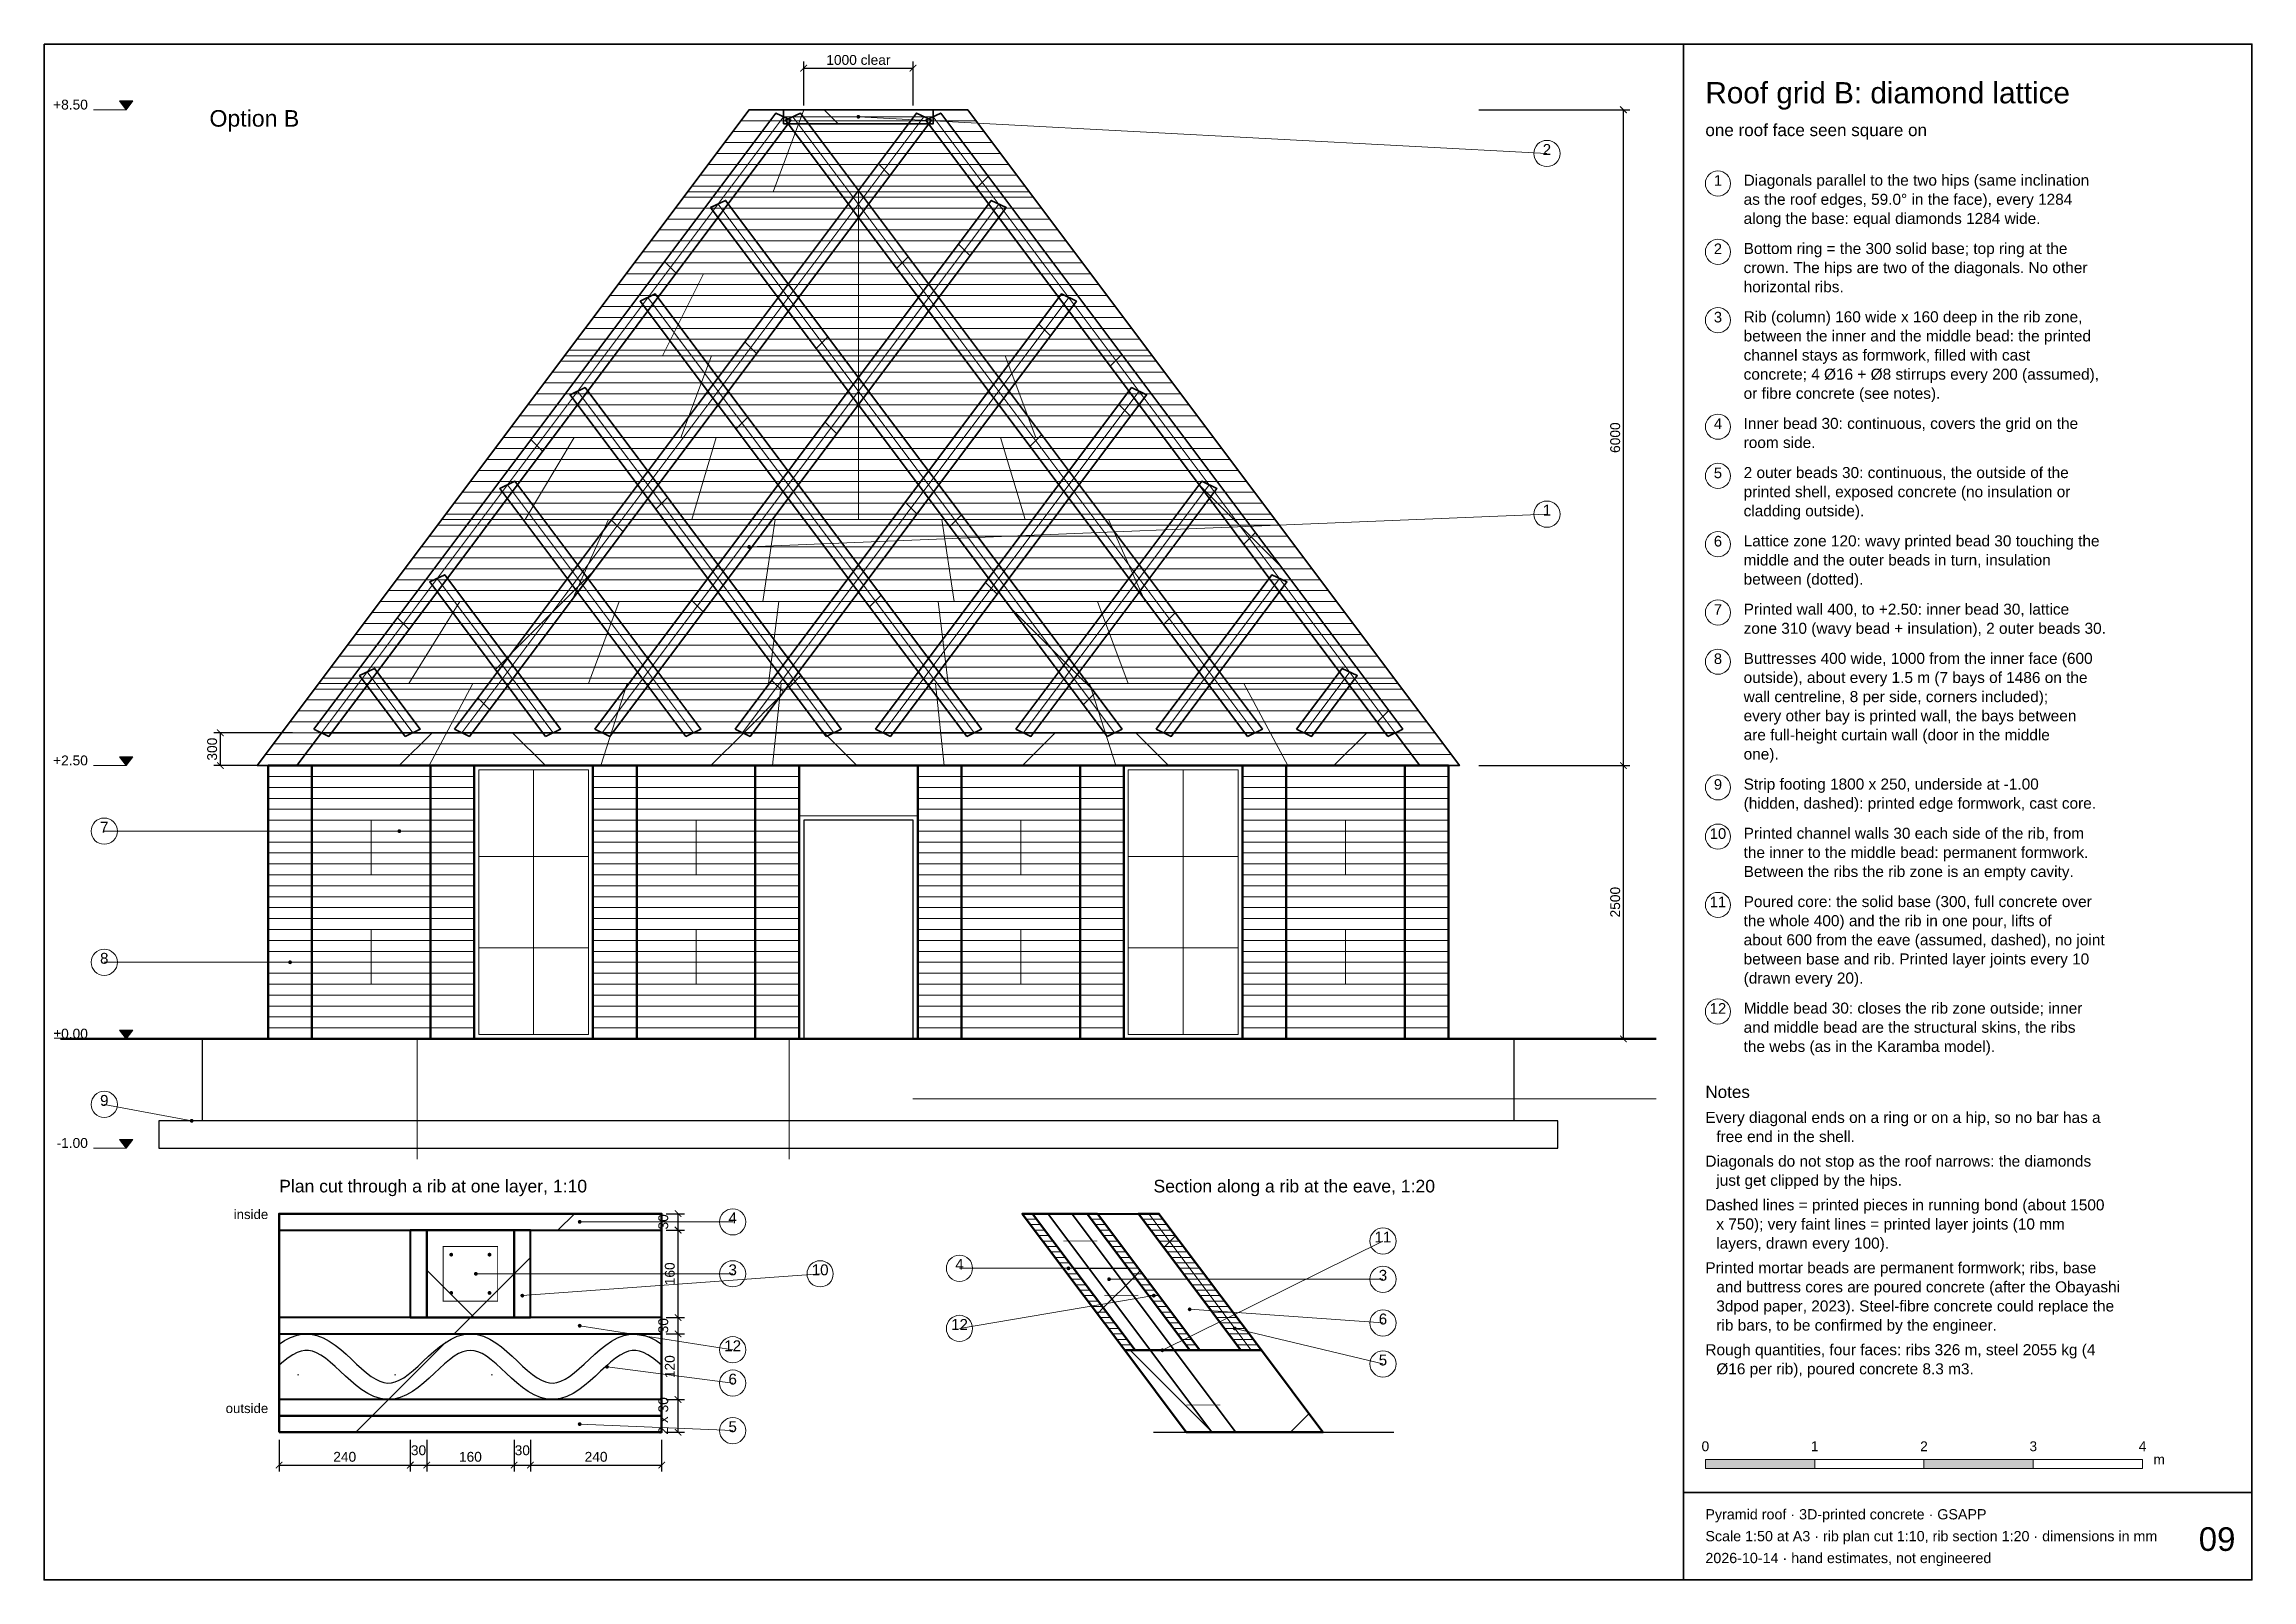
# Paper-space layout '09 roof-grid-B-elevation' of a CAD drawing. Header units: millimetres. Extents: x 8 to 412, y 8 to 289.
# The model-space entities are those that its viewports show. They can reach past a viewport. Long polylines and large blocks are cut down to what shows.
import ezdxf
from ezdxf.enums import TextEntityAlignment as Align

# ---------------------------------------------------------------- set-up
doc = ezdxf.new("R2010")
doc.units = ezdxf.units.MM
doc.linetypes.add('DASHED', pattern=[1.524, 1.27, -0.254])
for name, color, linetype, lineweight in [('ANNOTATION', 4, 'CONTINUOUS', 18), ('BACKGROUND', 9, 'CONTINUOUS', 13), ('DIMS', 3, 'CONTINUOUS', 18), ('HATCH-CAST', 7, 'CONTINUOUS', 9), ('HATCH-EARTH', 8, 'CONTINUOUS', 9), ('HATCH-INSULATION', 7, 'Continuous', 9), ('HATCH-PRINTED', 7, 'CONTINUOUS', 9), ('HIDDEN-AXIS', 8, 'DASHED', 18), ('LINES', 7, 'CONTINUOUS', 25), ('OUTLINE-CUT', 7, 'CONTINUOUS', 50), ('OUTLINE-FINE', 7, 'CONTINUOUS', 25), ('PRINT-LAYERS', 7, 'CONTINUOUS', 9), ('PRINTED-BEAD', 7, 'CONTINUOUS', 25), ('REBAR', 1, 'CONTINUOUS', 0), ('TEXT', 7, 'CONTINUOUS', 18), ('TITLEBLOCK', 7, 'CONTINUOUS', 18)]:
    doc.layers.add(name, color=color, linetype=linetype, lineweight=lineweight)
doc.styles.get("Standard").update_dxf_attribs({"font": 'arial.ttf'})
doc.dimstyles.new('PYR-1-50', dxfattribs={"dimscale": 50, "dimtxt": 1.8, "dimasz": 1.2, "dimexe": 1.2, "dimexo": 0.8, "dimgap": 0.6, "dimtad": 1, "dimdec": 0, "dimtxsty": 'Standard', "dimblk": 'ARCHTICK', "dimcen": 2.5, "dimclrd": 3, "dimclre": 3, "dimclrt": 7, "dimazin": 3, "dimtfac": 1, "dimtmove": 0, "dimatfit": 3})
pattern_1 = [(45, (0, 0), (-1425.35, 1425.35), []), (135, (0, 0), (-1425.35, -1425.35), [])]
pattern_2 = [(0, (0, 0), (442.9134, 885.827), [0, -885.827])]
pattern_3 = [(45, (0, 0), (-1425.35, 1425.35), [])]

psp = doc.layouts.new('09 roof-grid-B-elevation')

# ---------------------------------------------------------------- texts
at = {"layer": 'TITLEBLOCK'}
for s, height, p in [('Roof grid B: diamond lattice', 3.888, (312, 277)), ('one roof face seen square on', 2.232, (312, 271.5)), ('Diagonals parallel to the two hips (same inclination', 2.016, (319, 262.5)), ('as the roof edges, 59.0° in the face), every 1284', 2.016, (319, 259)), ('along the base: equal diamonds 1284 wide.', 2.016, (319, 255.5)), ('Bottom ring = the 300 solid base; top ring at the', 2.016, (319, 250)), ('crown. The hips are two of the diagonals. No other', 2.016, (319, 246.5)), ('horizontal ribs.', 2.016, (319, 243)), ('Rib (column) 160 wide x 160 deep in the rib zone,', 2.016, (319, 237.5)), ('between the inner and the middle bead: the printed', 2.016, (319, 234)), ('channel stays as formwork, filled with cast', 2.016, (319, 230.5)), ('concrete; 4 Ø16 + Ø8 stirrups every 200 (assumed),', 2.016, (319, 227)), ('or fibre concrete (see notes).', 2.016, (319, 223.5)), ('Inner bead 30: continuous, covers the grid on the', 2.016, (319, 218)), ('room side.', 2.016, (319, 214.5)), ('2 outer beads 30: continuous, the outside of the', 2.016, (319, 209)), ('printed shell, exposed concrete (no insulation or', 2.016, (319, 205.5)), ('cladding outside).', 2.016, (319, 202)), ('Lattice zone 120: wavy printed bead 30 touching the', 2.016, (319, 196.5)), ('middle and the outer beads in turn, insulation', 2.016, (319, 193)), ('between (dotted).', 2.016, (319, 189.5)), ('Printed wall 400, to +2.50: inner bead 30, lattice', 2.016, (319, 184)), ('zone 310 (wavy bead + insulation), 2 outer beads 30.', 2.016, (319, 180.5)), ('outside), about every 1.5 m (7 bays of 1486 on the', 2.016, (319, 171.5)), ('Buttresses 400 wide, 1000 from the inner face (600', 2.016, (319, 175)), ('wall centreline, 8 per side, corners included);', 2.016, (319, 168)), ('every other bay is printed wall, the bays between', 2.016, (319, 164.5)), ('are full-height curtain wall (door in the middle', 2.016, (319, 161)), ('one).', 2.016, (319, 157.5)), ('Strip footing 1800 x 250, underside at -1.00', 2.016, (319, 152)), ('(hidden, dashed): printed edge formwork, cast core.', 2.016, (319, 148.5)), ('Printed channel walls 30 each side of the rib, from', 2.016, (319, 143)), ('the inner to the middle bead: permanent formwork.', 2.016, (319, 139.5)), ('Between the ribs the rib zone is an empty cavity.', 2.016, (319, 136)), ('the whole 400) and the rib in one pour, lifts of', 2.016, (319, 127)), ('Poured core: the solid base (300, full concrete over', 2.016, (319, 130.5)), ('about 600 from the eave (assumed, dashed), no joint', 2.016, (319, 123.5)), ('between base and rib. Printed layer joints every 10', 2.016, (319, 120)), ('(drawn every 20).', 2.016, (319, 116.5)), ('Middle bead 30: closes the rib zone outside; inner', 2.016, (319, 111)), ('and middle bead are the structural skins, the ribs', 2.016, (319, 107.5)), ('the webs (as in the Karamba model).', 2.016, (319, 104)), ('Notes', 2.232, (312, 95.5)), ('Every diagonal ends on a ring or on a hip, so no bar has a', 2.016, (312, 91)), ('free end in the shell.', 2.016, (314, 87.5)), ('Diagonals do not stop as the roof narrows: the diamonds', 2.016, (312, 83)), ('just get clipped by the hips.', 2.016, (314, 79.5)), ('Dashed lines = printed pieces in running bond (about 1500', 2.016, (312, 75)), ('x 750); very faint lines = printed layer joints (10 mm', 2.016, (314, 71.5)), ('layers, drawn every 100).', 2.016, (314, 68)), ('Printed mortar beads are permanent formwork; ribs, base', 2.016, (312, 63.5)), ('and buttress cores are poured concrete (after the Obayashi', 2.016, (314, 60)), ('3dpod paper, 2023). Steel-fibre concrete could replace the', 2.016, (314, 56.5)), ('rib bars, to be confirmed by the engineer.', 2.016, (314, 53)), ('Rough quantities, four faces: ribs 326 m, steel 2055 kg (4', 2.016, (312, 48.5)), ('Ø16 per rib), poured concrete 8.3 m3.', 2.016, (314, 45)), ('m', 1.8, (394, 28.6)), ('Pyramid roof · 3D-printed concrete · GSAPP', 1.872, (312, 18.5)), ('Scale 1:50 at A3 · rib plan cut 1:10, rib section 1:20 · dimensions in mm', 1.872, (312, 14.5)), ('2026-10-14 · hand estimates, not engineered', 1.872, (312, 10.5))]:
    psp.add_text(s, height=height, dxfattribs=at).set_placement(p, align=Align.BOTTOM_LEFT)
for s, height, p in [('1', 1.94, (314.3, 262.5)), ('2', 1.94, (314.3, 250)), ('3', 1.94, (314.3, 237.5)), ('4', 1.94, (314.3, 218)), ('5', 1.94, (314.3, 209)), ('6', 1.94, (314.3, 196.5)), ('7', 1.94, (314.3, 184)), ('8', 1.94, (314.3, 175)), ('9', 1.94, (314.3, 152)), ('10', 1.944, (314.3, 143)), ('11', 1.944, (314.3, 130.5)), ('12', 1.944, (314.3, 111)), ('0', 1.8, (312, 31)), ('1', 1.8, (332, 31)), ('2', 1.8, (352, 31)), ('3', 1.8, (372, 31)), ('4', 1.8, (392, 31))]:
    psp.add_text(s, height=height, dxfattribs=at).set_placement(p, align=Align.BOTTOM_CENTER)
psp.add_text('09', height=4.32, dxfattribs=at).set_placement((409, 12), align=Align.BOTTOM_RIGHT)

msp = doc.modelspace()

# ---------------------------------------------------------------- texts
at = {"layer": 'ANNOTATION', "ltscale": 50}
for s, p in [('+8.50', (137593.2, 12435)), ('+2.50', (137593.2, 6435)), ('±0.00', (137593.2, 3935)), ('-1.00', (137593.2, 2935))]:
    msp.add_text(s, height=90, dxfattribs=at).set_placement(p, align=Align.BOTTOM_RIGHT)
for s, height, p in [('2', 99.4, (150943.2, 12016.8)), ('1', 99.4, (150943.2, 8716.8)), ('7', 99.4, (137743.2, 5816.8)), ('8', 99.4, (137743.2, 4616.8)), ('9', 99.4, (137743.2, 3316.8)), ('4', 99.4, (143493.2, 2241.8)), ('11', 99.36, (149443.2, 2066.8)), ('3', 99.4, (143493.2, 1766.8)), ('10', 99.36, (144293.2, 1766.8)), ('4', 99.4, (145568.2, 1816.8)), ('3', 99.4, (149443.2, 1716.8)), ('6', 99.4, (149443.2, 1316.8)), ('12', 99.36, (145568.2, 1266.8)), ('12', 99.36, (143493.2, 1071.8)), ('5', 99.4, (149443.2, 941.8)), ('6', 99.4, (143493.2, 766.8)), ('5', 99.4, (143493.2, 331.8))]:
    msp.add_text(s, height=height, dxfattribs=at).set_placement(p, align=Align.BOTTOM_CENTER)
at = {"layer": 'TEXT', "ltscale": 50}
for s, height, p in [('Option B', 151.2, (138705.7, 12260)), ('Plan cut through a rib at one layer, 1:10', 115.2, (139343.2, 2520)), ('Section along a rib at the eave, 1:20', 115.2, (147343.2, 2520))]:
    msp.add_text(s, height=height, dxfattribs=at).set_placement(p, align=Align.BOTTOM_LEFT)
for s, p in [('inside', (139243.2, 2285)), ('outside', (139243.2, 510))]:
    msp.add_text(s, height=86.4, dxfattribs=at).set_placement(p, align=Align.BOTTOM_RIGHT)

# ---------------------------------------------------------------- blocks, each defined once
blk = doc.blocks.new('_ARCHTICK')
at = {"color": 0, "linetype": 'BYBLOCK', "const_width": 0.15}
blk.add_lwpolyline([(-0.5, -0.5), (0.5, 0.5)], dxfattribs=at)

# ---------------------------------------------------------------- dimensions: what is measured, and where the dimension line sits
at = {"layer": 'DIMS'}
msp.add_linear_dim(base=(144143.2, 12840), p1=(144143.2, 12460), p2=(145143.2, 12460), text='<> clear', dimstyle='PYR-1-50', dxfattribs=at).render()
for base, p1, p2 in [((151643.2, 6460), (150280.7, 6460), (150280.7, 12460)), ((138805.7, 6460), (139505.7, 6460), (139505.7, 6760)), ((151643.2, 3960), (150743.2, 3960), (150743.2, 6460))]:
    msp.add_linear_dim(base=base, p1=p1, p2=p2, angle=90, dimstyle='PYR-1-50', dxfattribs=at).render()
for base, p1, p2 in [((142993.2, 2210), (142843.2, 2210), (142843.2, 2360)), ((142993.2, 1410), (142843.2, 1410), (142843.2, 2210)), ((142993.2, 1260), (142843.2, 1260), (142843.2, 1410)), ((142993.2, 660), (142843.2, 660), (142843.2, 1260))]:
    msp.add_linear_dim(base=base, p1=p1, p2=p2, angle=90, dimstyle='PYR-1-50', override={"dimlfac": 0.2}, dxfattribs=at).render()
msp.add_linear_dim(base=(142993.2, 360), p1=(142843.2, 360), p2=(142843.2, 660), angle=90, text='2 x 30', dimstyle='PYR-1-50', override={"dimlfac": 0.2}, dxfattribs=at).render()
for base, p1, p2 in [((139343.2, 60), (139343.2, 330), (140543.2, 330)), ((140543.2, 60), (140543.2, 330), (140693.2, 330)), ((140693.2, 60), (140693.2, 330), (141493.2, 330)), ((141493.2, 60), (141493.2, 330), (141643.2, 330)), ((141643.2, 60), (141643.2, 330), (142843.2, 330))]:
    msp.add_linear_dim(base=base, p1=p1, p2=p2, dimstyle='PYR-1-50', override={"dimlfac": 0.2}, dxfattribs=at).render()

# ---------------------------------------------------------------- hatches: boundary and pattern name
at = {"layer": 'ANNOTATION', "ltscale": 50}
h = msp.add_hatch(color=7, dxfattribs=at)
h.dxf.hatch_style = 1
h.paths.add_polyline_path([(137943.2, 12460), (137883.2, 12540), (138003.2, 12540)])
h = msp.add_hatch(color=7, dxfattribs=at)
h.dxf.hatch_style = 1
edge = h.paths.add_edge_path()
edge.add_arc((144643.2, 12396), 17.5, 0, 360)
h = msp.add_hatch(color=7, dxfattribs=at)
h.dxf.hatch_style = 1
edge = h.paths.add_edge_path()
edge.add_arc((143643.2, 8460), 17.5, 0, 360)
h = msp.add_hatch(color=7, dxfattribs=at)
h.dxf.hatch_style = 1
h.paths.add_polyline_path([(137943.2, 6460), (137883.2, 6540), (138003.2, 6540)])
h = msp.add_hatch(color=7, dxfattribs=at)
h.dxf.hatch_style = 1
edge = h.paths.add_edge_path()
edge.add_arc((140443.2, 5860), 17.5, 0, 360)
h = msp.add_hatch(color=7, dxfattribs=at)
h.dxf.hatch_style = 1
edge = h.paths.add_edge_path()
edge.add_arc((139443.2, 4660), 17.5, 0, 360)
h = msp.add_hatch(color=7, dxfattribs=at)
h.dxf.hatch_style = 1
h.paths.add_polyline_path([(137943.2, 3960), (137883.2, 4040), (138003.2, 4040)])
h = msp.add_hatch(color=7, dxfattribs=at)
h.dxf.hatch_style = 1
h.paths.add_polyline_path([(137943.2, 2960), (137883.2, 3040), (138003.2, 3040)])
h = msp.add_hatch(color=7, dxfattribs=at)
h.dxf.hatch_style = 1
edge = h.paths.add_edge_path()
edge.add_arc((138543.2, 3210), 17.5, 0, 360)
h = msp.add_hatch(color=7, dxfattribs=at)
h.dxf.hatch_style = 1
edge = h.paths.add_edge_path()
edge.add_arc((142093.2, 2285), 17.5, 0, 360)
h = msp.add_hatch(color=7, dxfattribs=at)
h.dxf.hatch_style = 1
edge = h.paths.add_edge_path()
edge.add_arc((141143.2, 1810), 17.5, 0, 360)
h = msp.add_hatch(color=7, dxfattribs=at)
h.dxf.hatch_style = 1
edge = h.paths.add_edge_path()
edge.add_arc((146565, 1860), 17.5, 0, 360)
h = msp.add_hatch(color=7, dxfattribs=at)
h.dxf.hatch_style = 1
edge = h.paths.add_edge_path()
edge.add_arc((141568.2, 1610), 17.5, 0, 360)
h = msp.add_hatch(color=7, dxfattribs=at)
h.dxf.hatch_style = 1
edge = h.paths.add_edge_path()
edge.add_arc((146936.9, 1760), 17.5, 0, 360)
h = msp.add_hatch(color=7, dxfattribs=at)
h.dxf.hatch_style = 1
edge = h.paths.add_edge_path()
edge.add_arc((147346.3, 1610), 17.5, 0, 360)
h = msp.add_hatch(color=7, dxfattribs=at)
h.dxf.hatch_style = 1
edge = h.paths.add_edge_path()
edge.add_arc((147674.4, 1485), 17.5, 0, 360)
h = msp.add_hatch(color=7, dxfattribs=at)
h.dxf.hatch_style = 1
edge = h.paths.add_edge_path()
edge.add_arc((142093.2, 1335), 17.5, 0, 360)
h = msp.add_hatch(color=7, dxfattribs=at)
h.dxf.hatch_style = 1
edge = h.paths.add_edge_path()
edge.add_arc((148086.9, 1310), 17.5, 0, 360)
h = msp.add_hatch(color=7, dxfattribs=at)
h.dxf.hatch_style = 1
edge = h.paths.add_edge_path()
edge.add_arc((147424.4, 1110), 17.5, 0, 360)
h = msp.add_hatch(color=7, dxfattribs=at)
h.dxf.hatch_style = 1
edge = h.paths.add_edge_path()
edge.add_arc((142343.2, 960), 17.5, 0, 360)
h = msp.add_hatch(color=7, dxfattribs=at)
h.dxf.hatch_style = 1
edge = h.paths.add_edge_path()
edge.add_arc((142093.2, 435), 17.5, 0, 360)
at = {"layer": 'HATCH-CAST', "ltscale": 50}
h = msp.add_hatch(dxfattribs=at)
h.set_pattern_fill('ANSI37', scale=25.19685)
h.set_pattern_definition(pattern_1)
h.paths.add_polyline_path([(140147.8, 7191.9), (139823.9, 6760), (139730.7, 6760), (139662.1, 6792.9), (143889.1, 12428.9), (143957.7, 12396), (143957.7, 12332), (143999, 12332), (144001, 12329.4), (143452.1, 11597.5), (143427.4, 11630.4), (143290.2, 11564.6), (143358.8, 11473.1), (142809.9, 10741.2), (142785.2, 10774.2), (142648, 10708.3), (142716.6, 10616.9), (142167.7, 9885), (142143, 9917.9), (142005.8, 9852.1), (142074.4, 9760.6), (141525.5, 9028.8), (141500.8, 9061.7), (141363.6, 8995.8), (141432.2, 8904.4), (140883.3, 8172.5), (140858.6, 8205.4), (140721.4, 8139.6), (140790, 8048.1), (140241.1, 7316.2), (140216.4, 7349.2), (140079.2, 7283.3)])
h = msp.add_hatch(dxfattribs=at)
h.set_pattern_fill('ANSI37', scale=25.19685)
h.set_pattern_definition(pattern_1)
h.paths.add_polyline_path([(145328.7, 12332), (143957.7, 12332), (143957.7, 12460), (145328.7, 12460)])
h = msp.add_hatch(dxfattribs=at)
h.set_pattern_fill('ANSI37', scale=25.19685)
h.set_pattern_definition(pattern_1)
h.paths.add_polyline_path([(144185.6, 12332), (145285.3, 10865.6), (145192, 10741.2), (143999, 12332)])
h = msp.add_hatch(dxfattribs=at)
h.set_pattern_fill('ANSI37', scale=25.19685)
h.set_pattern_definition(pattern_1)
h.paths.add_polyline_path([(145287.3, 12332), (144736.4, 11597.5), (144643.2, 11721.9), (145100.7, 12332)])
h = msp.add_hatch(dxfattribs=at)
h.set_pattern_fill('ANSI37', scale=25.19685)
h.set_pattern_definition(pattern_1)
h.paths.add_polyline_path([(148496.3, 8048.1), (148564.9, 8139.6), (148427.7, 8205.4), (148403, 8172.5), (147854.1, 8904.4), (147922.7, 8995.8), (147785.5, 9061.7), (147760.8, 9028.8), (147211.9, 9760.6), (147280.5, 9852.1), (147143.3, 9917.9), (147118.6, 9885), (146569.7, 10616.9), (146638.3, 10708.3), (146501.1, 10774.2), (146476.4, 10741.2), (145927.5, 11473.1), (145996.1, 11564.6), (145858.9, 11630.4), (145834.2, 11597.5), (145285.3, 12329.4), (145287.3, 12332), (145328.7, 12332), (145328.7, 12396), (145397.3, 12428.9), (149624.3, 6792.9), (149555.7, 6760), (149462.4, 6760), (149138.5, 7191.9), (149207.1, 7283.3), (149069.9, 7349.2), (149045.2, 7316.2)])
h = msp.add_hatch(dxfattribs=at)
h.set_pattern_fill('ANSI37', scale=25.19685)
h.set_pattern_definition(pattern_1)
h.paths.add_polyline_path([(145285.3, 9153.1), (145192, 9028.8), (143290.2, 11564.6), (143427.4, 11630.4)])
h = msp.add_hatch(dxfattribs=at)
h.set_pattern_fill('ANSI37', scale=25.19685)
h.set_pattern_definition(pattern_1)
h.paths.add_polyline_path([(144643.2, 11473.1), (144094.3, 10741.2), (144001, 10865.6), (144549.9, 11597.5)])
h = msp.add_hatch(dxfattribs=at)
h.set_pattern_fill('ANSI37', scale=25.19685)
h.set_pattern_definition(pattern_1)
h.paths.add_polyline_path([(144643.2, 10009.4), (145858.9, 11630.4), (145996.1, 11564.6), (144736.4, 9885)])
h = msp.add_hatch(dxfattribs=at)
h.set_pattern_fill('ANSI37', scale=25.19685)
h.set_pattern_definition(pattern_1)
h.paths.add_polyline_path([(142648, 10708.3), (142785.2, 10774.2), (145285.3, 7440.6), (145192, 7316.2)])
h = msp.add_hatch(dxfattribs=at)
h.set_pattern_fill('ANSI37', scale=25.19685)
h.set_pattern_definition(pattern_1)
h.paths.add_polyline_path([(144001, 10616.9), (143452.1, 9885), (143358.8, 10009.4), (143907.7, 10741.2)])
h = msp.add_hatch(dxfattribs=at)
h.set_pattern_fill('ANSI37', scale=25.19685)
h.set_pattern_definition(pattern_1)
h.paths.add_polyline_path([(146638.3, 10708.3), (144736.4, 8172.5), (144643.2, 8296.9), (146501.1, 10774.2)])
h = msp.add_hatch(dxfattribs=at)
h.set_pattern_fill('ANSI37', scale=25.19685)
h.set_pattern_definition(pattern_1)
h.paths.add_polyline_path([(145285.3, 10616.9), (145378.6, 10741.2), (145927.5, 10009.4), (145834.2, 9885)])
h = msp.add_hatch(dxfattribs=at)
h.set_pattern_fill('ANSI37', scale=25.19685)
h.set_pattern_definition(pattern_1)
h.paths.add_polyline_path([(144418.2, 6760), (144324.9, 6760), (142005.8, 9852.1), (142143, 9917.9), (144486.8, 6792.9)])
h = msp.add_hatch(dxfattribs=at)
h.set_pattern_fill('ANSI37', scale=25.19685)
h.set_pattern_definition(pattern_1)
h.paths.add_polyline_path([(147143.3, 9917.9), (147280.5, 9852.1), (144961.4, 6760), (144868.2, 6760), (144799.6, 6792.9)])
h = msp.add_hatch(dxfattribs=at)
h.set_pattern_fill('ANSI37', scale=25.19685)
h.set_pattern_definition(pattern_1)
h.paths.add_polyline_path([(143358.8, 9760.6), (142809.9, 9028.8), (142716.6, 9153.1), (143265.5, 9885)])
h = msp.add_hatch(dxfattribs=at)
h.set_pattern_fill('ANSI37', scale=25.19685)
h.set_pattern_definition(pattern_1)
h.paths.add_polyline_path([(144001, 9153.1), (144549.9, 9885), (144643.2, 9760.6), (144094.3, 9028.8)])
h = msp.add_hatch(dxfattribs=at)
h.set_pattern_fill('ANSI37', scale=25.19685)
h.set_pattern_definition(pattern_1)
h.paths.add_polyline_path([(145927.5, 9760.6), (146020.8, 9885), (146569.7, 9153.1), (146476.4, 9028.8)])
h = msp.add_hatch(dxfattribs=at)
h.set_pattern_fill('ANSI37', scale=25.19685)
h.set_pattern_definition(pattern_1)
h.paths.add_polyline_path([(141500.8, 9061.7), (143202.4, 6792.9), (143133.8, 6760), (143040.5, 6760), (141363.6, 8995.8)])
h = msp.add_hatch(dxfattribs=at)
h.set_pattern_fill('ANSI37', scale=25.19685)
h.set_pattern_definition(pattern_1)
h.paths.add_polyline_path([(142716.6, 8904.4), (142167.7, 8172.5), (142074.4, 8296.9), (142623.3, 9028.8)])
h = msp.add_hatch(dxfattribs=at)
h.set_pattern_fill('ANSI37', scale=25.19685)
h.set_pattern_definition(pattern_1)
h.paths.add_polyline_path([(143358.8, 8296.9), (143907.7, 9028.8), (144001, 8904.4), (143452.1, 8172.5)])
h = msp.add_hatch(dxfattribs=at)
h.set_pattern_fill('ANSI37', scale=25.19685)
h.set_pattern_definition(pattern_1)
h.paths.add_polyline_path([(145927.5, 8296.9), (145834.2, 8172.5), (145285.3, 8904.4), (145378.6, 9028.8)])
h = msp.add_hatch(dxfattribs=at)
h.set_pattern_fill('ANSI37', scale=25.19685)
h.set_pattern_definition(pattern_1)
h.paths.add_polyline_path([(146245.8, 6760), (146152.5, 6760), (146083.9, 6792.9), (147785.5, 9061.7), (147922.7, 8995.8)])
h = msp.add_hatch(dxfattribs=at)
h.set_pattern_fill('ANSI37', scale=25.19685)
h.set_pattern_definition(pattern_1)
h.paths.add_polyline_path([(146569.7, 8904.4), (146663, 9028.8), (147211.9, 8296.9), (147118.6, 8172.5)])
h = msp.add_hatch(dxfattribs=at)
h.set_pattern_fill('ANSI37', scale=25.19685)
h.set_pattern_definition(pattern_1)
h.paths.add_polyline_path([(141849.4, 6760), (141756.1, 6760), (140721.4, 8139.6), (140858.6, 8205.4), (141918, 6792.9)])
h = msp.add_hatch(dxfattribs=at)
h.set_pattern_fill('ANSI37', scale=25.19685)
h.set_pattern_definition(pattern_1)
h.paths.add_polyline_path([(142074.4, 8048.1), (141525.5, 7316.2), (141432.2, 7440.6), (141981.1, 8172.5)])
h = msp.add_hatch(dxfattribs=at)
h.set_pattern_fill('ANSI37', scale=25.19685)
h.set_pattern_definition(pattern_1)
h.paths.add_polyline_path([(142716.6, 7440.6), (143265.5, 8172.5), (143358.8, 8048.1), (142809.9, 7316.2)])
h = msp.add_hatch(dxfattribs=at)
h.set_pattern_fill('ANSI37', scale=25.19685)
h.set_pattern_definition(pattern_1)
h.paths.add_polyline_path([(144643.2, 8048.1), (144094.3, 7316.2), (144001, 7440.6), (144549.9, 8172.5)])
h = msp.add_hatch(dxfattribs=at)
h.set_pattern_fill('ANSI37', scale=25.19685)
h.set_pattern_definition(pattern_1)
h.paths.add_polyline_path([(146569.7, 7440.6), (146476.4, 7316.2), (145927.5, 8048.1), (146020.8, 8172.5)])
h = msp.add_hatch(dxfattribs=at)
h.set_pattern_fill('ANSI37', scale=25.19685)
h.set_pattern_definition(pattern_1)
h.paths.add_polyline_path([(147211.9, 8048.1), (147305.2, 8172.5), (147854.1, 7440.6), (147760.8, 7316.2)])
h = msp.add_hatch(dxfattribs=at)
h.set_pattern_fill('ANSI37', scale=25.19685)
h.set_pattern_definition(pattern_1)
h.paths.add_polyline_path([(148427.7, 8205.4), (148564.9, 8139.6), (147530.2, 6760), (147436.9, 6760), (147368.3, 6792.9)])
h = msp.add_hatch(dxfattribs=at)
h.set_pattern_fill('ANSI37', scale=25.19685)
h.set_pattern_definition(pattern_1)
h.paths.add_polyline_path([(140216.4, 7349.2), (140633.6, 6792.9), (140565, 6760), (140471.7, 6760), (140079.2, 7283.3)])
h = msp.add_hatch(dxfattribs=at)
h.set_pattern_fill('ANSI37', scale=25.19685)
h.set_pattern_definition(pattern_1)
h.paths.add_polyline_path([(141108.3, 6760), (141015, 6760), (140946.4, 6792.9), (141338.9, 7316.2), (141432.2, 7191.9)])
h = msp.add_hatch(dxfattribs=at)
h.set_pattern_fill('ANSI37', scale=25.19685)
h.set_pattern_definition(pattern_1)
h.paths.add_polyline_path([(142623.3, 7316.2), (142716.6, 7191.9), (142392.7, 6760), (142299.4, 6760), (142230.8, 6792.9)])
h = msp.add_hatch(dxfattribs=at)
h.set_pattern_fill('ANSI37', scale=25.19685)
h.set_pattern_definition(pattern_1)
h.paths.add_polyline_path([(143677.1, 6760), (143583.8, 6760), (143515.2, 6792.9), (143907.7, 7316.2), (144001, 7191.9)])
h = msp.add_hatch(dxfattribs=at)
h.set_pattern_fill('ANSI37', scale=25.19685)
h.set_pattern_definition(pattern_1)
h.paths.add_polyline_path([(145378.6, 7316.2), (145771.1, 6792.9), (145702.5, 6760), (145609.2, 6760), (145285.3, 7191.9)])
h = msp.add_hatch(dxfattribs=at)
h.set_pattern_fill('ANSI37', scale=25.19685)
h.set_pattern_definition(pattern_1)
h.paths.add_polyline_path([(146986.9, 6760), (146893.6, 6760), (146569.7, 7191.9), (146663, 7316.2), (147055.5, 6792.9)])
h = msp.add_hatch(dxfattribs=at)
h.set_pattern_fill('ANSI37', scale=25.19685)
h.set_pattern_definition(pattern_1)
h.paths.add_polyline_path([(147947.4, 7316.2), (148339.9, 6792.9), (148271.3, 6760), (148178, 6760), (147854.1, 7191.9)])
h = msp.add_hatch(dxfattribs=at)
h.set_pattern_fill('ANSI37', scale=25.19685)
h.set_pattern_definition(pattern_1)
h.paths.add_polyline_path([(148814.6, 6760), (148721.3, 6760), (148652.7, 6792.9), (149069.9, 7349.2), (149207.1, 7283.3)])
h = msp.add_hatch(dxfattribs=at)
h.set_pattern_fill('ANSI37', scale=25.19685)
h.set_pattern_definition(pattern_1)
h.paths.add_polyline_path([(139505.7, 6460), (139730.7, 6760), (149555.7, 6760), (149780.7, 6460)])
h = msp.add_hatch(dxfattribs=at)
h.set_pattern_fill('ANSI37', scale=25.19685)
h.set_pattern_definition(pattern_1)
h.paths.add_polyline_path([(147174.4, 1110), (146236.9, 2360), (146736.9, 2360), (147674.4, 1110)])
h = msp.add_hatch(dxfattribs=at)
h.set_pattern_fill('ANSI37', scale=25.19685)
h.set_pattern_definition(pattern_1)
h.paths.add_polyline_path([(141493.2, 2210), (141493.2, 1410), (140693.2, 1410), (140693.2, 2210)])
h = msp.add_hatch(dxfattribs=at)
h.set_pattern_fill('ANSI37', scale=25.19685)
h.set_pattern_definition(pattern_1)
h.paths.add_polyline_path([(147080.7, 1110), (147174.4, 1110), (147674.4, 1110), (148330.7, 1110), (148893.2, 360), (147643.2, 360)])
at = {"layer": 'HATCH-EARTH', "ltscale": 50}
h = msp.add_hatch(dxfattribs=at)
h.set_pattern_fill('EARTH', scale=37.795276)
h.set_pattern_definition([(0, (0, 0), (9070.87, 9070.87), [9070.9, -9070.9]), (0, (0, 3402), (9070.87, 9070.87), [9070.9, -9070.9]), (0, (0, 6803), (9070.87, 9070.87), [9070.9, -9070.9]), (90, (1134, 7937), (-9070.87, 9070.87), [9070.9, -9070.9]), (90, (4535, 7937), (-9070.87, 9070.87), [9070.9, -9070.9]), (90, (7937, 7937), (-9070.87, 9070.87), [9070.9, -9070.9])])
h.paths.add_polyline_path([(151943.2, 2860), (137343.2, 2860), (137343.2, 3960), (139243.2, 3960), (139643.2, 3960), (140728.9, 3960), (141128.9, 3960), (142214.6, 3960), (142614.6, 3960), (143700.3, 3960), (144100.3, 3960), (144143.2, 3960), (145143.2, 3960), (145186, 3960), (145586, 3960), (146671.7, 3960), (147071.7, 3960), (148157.4, 3960), (148557.4, 3960), (149643.2, 3960), (150043.2, 3960), (151943.2, 3960)])
at = {"layer": 'HATCH-INSULATION', "ltscale": 50}
h = msp.add_hatch(dxfattribs=at)
h.set_pattern_fill('DOTS', scale=23.622047)
h.set_pattern_definition(pattern_2)
h.paths.add_polyline_path([(147205.7, 2360), (148143.2, 1110), (147768.2, 1110), (146830.7, 2360)])
h = msp.add_hatch(dxfattribs=at)
h.set_pattern_fill('DOTS', scale=23.622047)
h.set_pattern_definition(pattern_2)
h.paths.add_polyline_path([(140482.7, 859.3), (140442.5, 836.2), (140405, 820.7), (140369.8, 812.3), (140336.1, 810.5), (140301.9, 815), (140265.9, 826.3), (140227.1, 845), (140185.9, 871.1), (140142.7, 903.9), (140097.8, 942.2), (140051.7, 984.5), (140004.4, 1028.9), (139956, 1073.9), (139906.3, 1117.6), (139855.2, 1158.3), (139802.2, 1194.4), (139746.9, 1224.4), (139688.9, 1246.3), (139628.6, 1258.4), (139567.3, 1259.3), (139506.8, 1248.9), (139448.4, 1228.4), (139392.6, 1199.6), (139343.2, 1166.9), (139343.2, 1260), (141089.7, 1260), (141032.1, 1254.6), (140972.6, 1238.2), (140915.8, 1212.7), (140861.5, 1179.9), (140809.4, 1141.6), (140758.9, 1099.4), (140709.8, 1055), (140661.9, 1010), (140615.1, 966.3), (140569.4, 925.5), (140525.2, 889.4)])
h = msp.add_hatch(dxfattribs=at)
h.set_pattern_fill('DOTS', scale=23.622047)
h.set_pattern_definition(pattern_2)
h.paths.add_polyline_path([(142181.9, 1028.9), (142134.6, 984.5), (142088.5, 942.2), (142043.6, 903.9), (142000.4, 871.1), (141959.2, 845), (141920.5, 826.3), (141884.4, 815), (141850.2, 810.5), (141816.5, 812.3), (141781.3, 820.7), (141743.8, 836.2), (141703.6, 859.3), (141661.1, 889.4), (141616.9, 925.5), (141571.2, 966.3), (141524.4, 1010), (141476.5, 1055), (141427.4, 1099.4), (141376.9, 1141.6), (141324.8, 1179.9), (141270.5, 1212.7), (141213.7, 1238.2), (141154.2, 1254.6), (141096.6, 1260), (142843.2, 1260), (142843.2, 1166.9), (142793.7, 1199.6), (142737.9, 1228.4), (142679.5, 1248.9), (142619, 1259.3), (142557.7, 1258.4), (142497.4, 1246.3), (142439.4, 1224.4), (142384.1, 1194.4), (142331.1, 1158.3), (142280, 1117.6), (142230.3, 1073.9)])
h = msp.add_hatch(dxfattribs=at)
h.set_pattern_fill('DOTS', scale=23.622047)
h.set_pattern_definition(pattern_2)
h.paths.add_polyline_path([(139810, 1002.5), (139855.3, 962.6), (139901.9, 919.3), (139949.6, 874.5), (139998.5, 829.8), (140048.6, 787), (140100.4, 747.8), (140154.2, 713.7), (140210.5, 686.5), (140269.4, 668), (140329.7, 660), (139343.2, 660), (139343.2, 973.5), (139383.4, 1008.4), (139427, 1042.5), (139468.7, 1070.1), (139507.9, 1090.4), (139544.5, 1103.2), (139579, 1109.1), (139612.7, 1108.6), (139647.4, 1101.7), (139684.4, 1087.7), (139724.1, 1066.2), (139766.1, 1037.5)])
h = msp.add_hatch(dxfattribs=at)
h.set_pattern_fill('DOTS', scale=23.622047)
h.set_pattern_definition(pattern_2)
h.paths.add_polyline_path([(140985.5, 1079.5), (141023.7, 1096.7), (141059.2, 1106.5), (141093.2, 1109.7), (141127.1, 1106.5), (141162.6, 1096.7), (141200.8, 1079.5), (141241.5, 1055), (141284.4, 1023.5), (141328.9, 986.2), (141374.8, 944.7), (141421.9, 900.5), (141470.1, 855.5), (141519.4, 811.5), (141570.2, 770), (141622.7, 732.7), (141677.5, 701.3), (141735, 677.5), (141794.8, 663.2), (141854.8, 660), (140331.5, 660), (140391.5, 663.2), (140451.3, 677.5), (140508.8, 701.3), (140563.6, 732.7), (140616.1, 770), (140666.9, 811.5), (140716.2, 855.5), (140764.4, 900.5), (140811.5, 944.7), (140857.4, 986.2), (140901.9, 1023.5), (140944.8, 1055)])
h = msp.add_hatch(dxfattribs=at)
h.set_pattern_fill('DOTS', scale=23.622047)
h.set_pattern_definition(pattern_2)
h.paths.add_polyline_path([(142462.2, 1066.2), (142501.9, 1087.7), (142538.9, 1101.7), (142573.6, 1108.6), (142607.3, 1109.1), (142641.8, 1103.2), (142678.4, 1090.4), (142717.6, 1070.1), (142759.3, 1042.5), (142802.9, 1008.4), (142843.2, 973.5), (142843.2, 660), (141856.6, 660), (141916.9, 668), (141975.9, 686.5), (142032.1, 713.7), (142085.9, 747.8), (142137.7, 787), (142187.8, 829.8), (142236.7, 874.5), (142284.4, 919.3), (142331, 962.6), (142376.3, 1002.5), (142420.2, 1037.5)])
at = {"layer": 'HATCH-PRINTED', "ltscale": 50}
h = msp.add_hatch(dxfattribs=at)
h.set_pattern_fill('ANSI31', scale=25.19685)
h.set_pattern_definition(pattern_3)
h.paths.add_polyline_path([(139343.2, 2210), (139343.2, 2360), (142843.2, 2360), (142843.2, 2210), (141643.2, 2210), (141493.2, 2210), (140693.2, 2210), (140543.2, 2210)])
h = msp.add_hatch(dxfattribs=at)
h.set_pattern_fill('ANSI31', scale=25.19685)
h.set_pattern_definition(pattern_3)
h.paths.add_polyline_path([(146143.2, 2360), (146236.9, 2360), (147174.4, 1110), (147080.7, 1110)])
h = msp.add_hatch(dxfattribs=at)
h.set_pattern_fill('ANSI31', scale=25.19685)
h.set_pattern_definition(pattern_3)
h.paths.add_polyline_path([(147674.4, 1110), (146736.9, 2360), (146830.7, 2360), (147768.2, 1110)])
h = msp.add_hatch(dxfattribs=at)
h.set_pattern_fill('ANSI31', scale=25.19685)
h.set_pattern_definition(pattern_3)
h.paths.add_polyline_path([(148330.7, 1110), (148143.2, 1110), (147205.7, 2360), (147393.2, 2360)])
h = msp.add_hatch(dxfattribs=at)
h.set_pattern_fill('ANSI31', scale=25.19685)
h.set_pattern_definition(pattern_3)
h.paths.add_polyline_path([(140543.2, 1410), (140543.2, 2210), (140693.2, 2210), (140693.2, 1410)])
h = msp.add_hatch(dxfattribs=at)
h.set_pattern_fill('ANSI31', scale=25.19685)
h.set_pattern_definition(pattern_3)
h.paths.add_polyline_path([(141493.2, 1410), (141493.2, 2210), (141643.2, 2210), (141643.2, 1410)])
h = msp.add_hatch(dxfattribs=at)
h.set_pattern_fill('ANSI31', scale=25.19685)
h.set_pattern_definition(pattern_3)
h.paths.add_polyline_path([(140543.2, 1410), (140693.2, 1410), (141493.2, 1410), (141643.2, 1410), (142843.2, 1410), (142843.2, 1260), (139343.2, 1260), (139343.2, 1410)])
h = msp.add_hatch(dxfattribs=at)
h.set_pattern_fill('ANSI31', scale=25.19685)
h.set_pattern_definition(pattern_3)
h.paths.add_polyline_path([(140097.8, 942.2), (140142.7, 903.9), (140185.9, 871.1), (140227.1, 845), (140265.9, 826.3), (140301.9, 815), (140336.1, 810.5), (140369.8, 812.3), (140405, 820.7), (140442.5, 836.2), (140482.7, 859.3), (140525.2, 889.4), (140569.4, 925.5), (140615.1, 966.3), (140661.9, 1010), (140709.8, 1055), (140758.9, 1099.4), (140809.4, 1141.6), (140861.5, 1179.9), (140915.8, 1212.7), (140972.6, 1238.2), (141032.1, 1254.6), (141089.7, 1260), (141096.6, 1260), (141154.2, 1254.6), (141213.7, 1238.2), (141270.5, 1212.7), (141324.8, 1179.9), (141376.9, 1141.6), (141427.4, 1099.4), (141476.5, 1055), (141524.4, 1010), (141571.2, 966.3), (141616.9, 925.5), (141661.1, 889.4), (141703.6, 859.3), (141743.8, 836.2), (141781.3, 820.7), (141816.5, 812.3), (141850.2, 810.5), (141884.4, 815), (141920.5, 826.3), (141959.2, 845), (142000.4, 871.1), (142043.6, 903.9), (142088.5, 942.2), (142134.6, 984.5), (142181.9, 1028.9), (142230.3, 1073.9), (142280, 1117.6), (142331.1, 1158.3), (142384.1, 1194.4), (142439.4, 1224.4), (142497.4, 1246.3), (142557.7, 1258.4), (142619, 1259.3), (142679.5, 1248.9), (142737.9, 1228.4), (142793.7, 1199.6), (142843.2, 1166.9), (142843.2, 973.5), (142802.9, 1008.4), (142759.3, 1042.5), (142717.6, 1070.1), (142678.4, 1090.4), (142641.8, 1103.2), (142607.3, 1109.1), (142573.6, 1108.6), (142538.9, 1101.7), (142501.9, 1087.7), (142462.2, 1066.2), (142420.2, 1037.5), (142376.3, 1002.5), (142331, 962.6), (142284.4, 919.3), (142236.7, 874.5), (142187.8, 829.8), (142137.7, 787), (142085.9, 747.8), (142032.1, 713.7), (141975.9, 686.5), (141916.9, 668), (141856.6, 660), (141854.8, 660), (141794.8, 663.2), (141735, 677.5), (141677.5, 701.3), (141622.7, 732.7), (141570.2, 770), (141519.4, 811.5), (141470.1, 855.5), (141421.9, 900.5), (141374.8, 944.7), (141328.9, 986.2), (141284.4, 1023.5), (141241.5, 1055), (141200.8, 1079.5), (141162.6, 1096.7), (141127.1, 1106.5), (141093.2, 1109.7), (141059.2, 1106.5), (141023.7, 1096.7), (140985.5, 1079.5), (140944.8, 1055), (140901.9, 1023.5), (140857.4, 986.2), (140811.5, 944.7), (140764.4, 900.5), (140716.2, 855.5), (140666.9, 811.5), (140616.1, 770), (140563.6, 732.7), (140508.8, 701.3), (140451.3, 677.5), (140391.5, 663.2), (140331.5, 660), (140329.7, 660), (140269.4, 668), (140210.5, 686.5), (140154.2, 713.7), (140100.4, 747.8), (140048.6, 787), (139998.5, 829.8), (139949.6, 874.5), (139901.9, 919.3), (139855.3, 962.6), (139810, 1002.5), (139766.1, 1037.5), (139724.1, 1066.2), (139684.4, 1087.7), (139647.4, 1101.7), (139612.7, 1108.6), (139579, 1109.1), (139544.5, 1103.2), (139507.9, 1090.4), (139468.7, 1070.1), (139427, 1042.5), (139383.4, 1008.4), (139343.2, 973.5), (139343.2, 1166.9), (139392.6, 1199.6), (139448.4, 1228.4), (139506.8, 1248.9), (139567.3, 1259.3), (139628.6, 1258.4), (139688.9, 1246.3), (139746.9, 1224.4), (139802.2, 1194.4), (139855.2, 1158.3), (139906.3, 1117.6), (139956, 1073.9), (140004.4, 1028.9), (140051.7, 984.5)])
h = msp.add_hatch(dxfattribs=at)
h.set_pattern_fill('ANSI31', scale=25.19685)
h.set_pattern_definition(pattern_3)
h.paths.add_polyline_path([(142843.2, 510), (139343.2, 510), (139343.2, 660), (142843.2, 660)])
h = msp.add_hatch(dxfattribs=at)
h.set_pattern_fill('ANSI31', scale=25.19685)
h.set_pattern_definition(pattern_3)
h.paths.add_polyline_path([(142843.2, 510), (142843.2, 360), (139343.2, 360), (139343.2, 510)])
at = {"layer": 'REBAR', "ltscale": 50}
h = msp.add_hatch(color=7, dxfattribs=at)
h.dxf.hatch_style = 1
edge = h.paths.add_edge_path()
edge.add_arc((140918.2, 1985), 17.5, 0, 360)
h = msp.add_hatch(color=7, dxfattribs=at)
h.dxf.hatch_style = 1
edge = h.paths.add_edge_path()
edge.add_arc((141268.2, 1985), 17.5, 0, 360)
h = msp.add_hatch(color=7, dxfattribs=at)
h.dxf.hatch_style = 1
edge = h.paths.add_edge_path()
edge.add_arc((140918.2, 1635), 17.5, 0, 360)
h = msp.add_hatch(color=7, dxfattribs=at)
h.dxf.hatch_style = 1
edge = h.paths.add_edge_path()
edge.add_arc((141268.2, 1635), 17.5, 0, 360)

# ---------------------------------------------------------------- linework, layer by layer
at = {"layer": 'ANNOTATION', "lineweight": 9, "ltscale": 50}
for points in [[(137943.2, 12460), (138003.2, 12540), (137883.2, 12540)], [(137943.2, 6460), (138003.2, 6540), (137883.2, 6540)], [(137943.2, 3960), (138003.2, 4040), (137883.2, 4040)], [(137943.2, 2960), (138003.2, 3040), (137883.2, 3040)]]:
    msp.add_lwpolyline(points, close=True, dxfattribs=at)
at = {"layer": 'ANNOTATION', "lineweight": 20, "ltscale": 50}
for points in [[(137943.2, 12460), (137643.2, 12460)], [(150943.2, 12060), (144643.2, 12396)], [(150943.2, 8760), (143643.2, 8460)], [(137943.2, 6460), (137643.2, 6460)], [(137743.2, 5860), (140443.2, 5860)], [(137743.2, 4660), (139443.2, 4660)], [(137943.2, 3960), (137643.2, 3960)], [(137743.2, 3360), (138543.2, 3210)], [(137943.2, 2960), (137643.2, 2960)], [(143493.2, 2285), (142093.2, 2285)], [(149443.2, 2110), (147424.4, 1110)], [(145568.2, 1860), (146565.1, 1860)], [(143493.2, 1810), (141143.2, 1810)], [(144293.2, 1810), (141568.2, 1610)], [(149443.2, 1760), (146937, 1760)], [(145568.2, 1310), (147346.3, 1610)], [(149443.2, 1360), (147674.4, 1485)], [(143493.2, 1115), (142093.2, 1335)], [(149443.2, 985), (148087, 1310)], [(143493.2, 810), (142343.2, 960)], [(143493.2, 375), (142093.2, 435)]]:
    msp.add_lwpolyline(points, dxfattribs=at)
at = {"layer": 'ANNOTATION', "lineweight": 18, "ltscale": 50}
for centre in [(150943.2, 12060), (150943.2, 8760), (137743.2, 5860), (137743.2, 4660), (137743.2, 3360), (143493.2, 2285), (149443.2, 2110), (143493.2, 1810), (144293.2, 1810), (145568.2, 1860), (149443.2, 1760), (145568.2, 1310), (149443.2, 1360), (143493.2, 1115), (149443.2, 985), (143493.2, 810), (143493.2, 375)]:
    msp.add_circle(centre, 120, dxfattribs=at)
at = {"layer": 'BACKGROUND', "lineweight": 20, "ltscale": 50}
for points in [[(141671.8, 4000), (141671.8, 6420)], [(147614.6, 4000), (147614.6, 6420)]]:
    msp.add_lwpolyline(points, dxfattribs=at)
at = {"layer": 'BACKGROUND', "lineweight": 15, "ltscale": 50}
for points in [[(141168.9, 5626.7), (142174.6, 5626.7)], [(147111.8, 5626.7), (148117.5, 5626.7)], [(141168.9, 4793.3), (142174.6, 4793.3)], [(147111.8, 4793.3), (148117.5, 4793.3)]]:
    msp.add_lwpolyline(points, dxfattribs=at)
at = {"layer": 'HIDDEN-AXIS', "linetype": 'DASHED', "lineweight": 9, "ltscale": 50}
for points in [[(143862, 11710), (144143.2, 12460)], [(143080.7, 11710), (146205.7, 11710)], [(144643.2, 10960), (144643.2, 11710)], [(142518.2, 10960), (146768.2, 10960)], [(142851.5, 10210), (143226.5, 10960)], [(144643.2, 10210), (144643.2, 10960)], [(141955.7, 10210), (147330.7, 10210)], [(143018.2, 9460), (143299.4, 10210)], [(144643.2, 9460), (144643.2, 10210)], [(146268.2, 9460), (145987, 10210)], [(141393.2, 9460), (147893.2, 9460)], [(141593.2, 8710), (142043.2, 9460)], [(143118.2, 8710), (143343.2, 9460)], [(144643.2, 8710), (144643.2, 9460)], [(146168.2, 8710), (145943.2, 9460)], [(140830.7, 8710), (148455.7, 8710)], [(142018.2, 7960), (142355.7, 8710)], [(143768.2, 7960), (143880.7, 8710)], [(145518.2, 7960), (145405.7, 8710)], [(147268.2, 7960), (146930.7, 8710)], [(140268.2, 7960), (149018.2, 7960)], [(140528.6, 7210), (140997.4, 7960)], [(142174.4, 7210), (142455.7, 7960)], [(143820.3, 7210), (143914, 7960)], [(145466.1, 7210), (145372.4, 7960)], [(147112, 7210), (146830.7, 7960)], [(139705.7, 7210), (149580.7, 7210)], [(140714.6, 6460), (141116.4, 7210)], [(142286.1, 6460), (142527.1, 7210)], [(143857.5, 6460), (143937.8, 7210)], [(145428.9, 6460), (145348.6, 7210)], [(147000.3, 6460), (146759.3, 7210)], [(148571.8, 6460), (148170, 7210)], [(139643.2, 5960), (140728.9, 5960)], [(140186.1, 5460), (140186.1, 5960)], [(142614.6, 5960), (143700.3, 5960)], [(143157.5, 5460), (143157.5, 5960)], [(145586.1, 5960), (146671.8, 5960)], [(146128.9, 5460), (146128.9, 5960)], [(148557.5, 5960), (149643.2, 5960)], [(149100.3, 5460), (149100.3, 5960)], [(139643.2, 5460), (140728.9, 5460)], [(142614.6, 5460), (143700.3, 5460)], [(145586.1, 5460), (146671.8, 5460)], [(148557.5, 5460), (149643.2, 5460)], [(139643.2, 4960), (140728.9, 4960)], [(140186.1, 4460), (140186.1, 4960)], [(142614.6, 4960), (143700.3, 4960)], [(143157.5, 4460), (143157.5, 4960)], [(145586.1, 4960), (146671.8, 4960)], [(146128.9, 4460), (146128.9, 4960)], [(148557.5, 4960), (149643.2, 4960)], [(149100.3, 4460), (149100.3, 4960)], [(139643.2, 4460), (140728.9, 4460)], [(142614.6, 4460), (143700.3, 4460)], [(145586.1, 4460), (146671.8, 4460)], [(148557.5, 4460), (149643.2, 4460)]]:
    msp.add_lwpolyline(points, dxfattribs=at)
at = {"layer": 'HIDDEN-AXIS', "linetype": 'DASHED', "lineweight": 25, "ltscale": 50}
for points in [[(138643.2, 3210), (138643.2, 3960)], [(150643.2, 3210), (150643.2, 3960)], [(138243.2, 2960), (151043.2, 2960), (151043.2, 3210), (138243.2, 3210), (138243.2, 2960)]]:
    msp.add_lwpolyline(points, dxfattribs=at)
at = {"layer": 'HIDDEN-AXIS', "linetype": 'DASHED', "lineweight": 30, "ltscale": 50}
msp.add_lwpolyline([(146612, 1860), (147112, 1860)], dxfattribs=at)
at = {"layer": 'LINES', "lineweight": 50, "ltscale": 50}
msp.add_lwpolyline([(137343.2, 3960), (151943.2, 3960)], dxfattribs=at)
at = {"layer": 'LINES', "lineweight": 15, "ltscale": 50}
msp.add_lwpolyline([(148237, 1110), (147299.4, 2360)], dxfattribs=at)
at = {"layer": 'LINES', "lineweight": 30, "ltscale": 50}
msp.add_lwpolyline([(147343.2, 360), (149543.2, 360)], dxfattribs=at)
at = {"layer": 'OUTLINE-CUT', "lineweight": 50, "ltscale": 50}
for points in [[(139243.2, 3960), (150043.2, 3960), (150043.2, 6460), (139243.2, 6460)], [(139243.2, 3960), (139643.2, 3960), (139643.2, 6460), (139243.2, 6460)], [(140728.9, 3960), (141128.9, 3960), (141128.9, 6460), (140728.9, 6460)], [(142214.6, 3960), (142614.6, 3960), (142614.6, 6460), (142214.6, 6460)], [(143700.3, 3960), (144100.3, 3960), (144100.3, 6460), (143700.3, 6460)], [(145186.1, 3960), (145586.1, 3960), (145586.1, 6460), (145186.1, 6460)], [(146671.8, 3960), (147071.8, 3960), (147071.8, 6460), (146671.8, 6460)], [(148157.5, 3960), (148557.5, 3960), (148557.5, 6460), (148157.5, 6460)], [(149643.2, 3960), (150043.2, 3960), (150043.2, 6460), (149643.2, 6460)], [(139343.2, 360), (142843.2, 360), (142843.2, 2360), (139343.2, 2360)], [(147080.7, 1110), (146143.2, 2360), (146237, 2360), (147174.4, 1110)], [(147174.4, 1110), (146237, 2360), (146737, 2360), (147674.4, 1110)], [(147674.4, 1110), (146737, 2360), (146830.7, 2360), (147768.2, 1110)], [(148143.2, 1110), (147205.7, 2360), (147393.2, 2360), (148330.7, 1110)], [(140693.2, 1410), (141493.2, 1410), (141493.2, 2210), (140693.2, 2210)], [(147643.2, 360), (147080.7, 1110), (148330.7, 1110), (148893.2, 360)]]:
    msp.add_lwpolyline(points, close=True, dxfattribs=at)
at = {"layer": 'OUTLINE-CUT', "lineweight": 40, "ltscale": 50}
for points in [[(139343.2, 2210), (142843.2, 2210), (142843.2, 2360), (139343.2, 2360)], [(147768.2, 1110), (146830.7, 2360), (147205.7, 2360), (148143.2, 1110)], [(140543.2, 1410), (140693.2, 1410), (140693.2, 2210), (140543.2, 2210)], [(141493.2, 1410), (141643.2, 1410), (141643.2, 2210), (141493.2, 2210)], [(139343.2, 1260), (142843.2, 1260), (142843.2, 1410), (139343.2, 1410)], [(139343.2, 510), (142843.2, 510), (142843.2, 660), (139343.2, 660)], [(139343.2, 360), (142843.2, 360), (142843.2, 510), (139343.2, 510)]]:
    msp.add_lwpolyline(points, close=True, dxfattribs=at)
at = {"layer": 'OUTLINE-FINE', "lineweight": 35, "ltscale": 50}
for points in [[(139143.2, 6460), (150143.2, 6460), (145643.2, 12460), (143643.2, 12460)], [(139662.1, 6792.9), (143889.1, 12428.9), (144026.3, 12363.1), (139799.3, 6727.1)], [(140946.5, 6792.9), (145173.5, 12428.9), (145310.7, 12363.1), (141083.7, 6727.1)], [(143957.7, 12332), (145328.7, 12332), (145328.7, 12460), (143957.7, 12460)], [(148202.7, 6727.1), (143975.7, 12363.1), (144112.9, 12428.9), (148339.9, 6792.9)], [(149487.1, 6727.1), (145260.1, 12363.1), (145397.3, 12428.9), (149624.3, 6792.9)], [(142230.9, 6792.9), (145859, 11630.4), (145996.2, 11564.6), (142368, 6727.1)], [(146918.4, 6727.1), (143290.2, 11564.6), (143427.4, 11630.4), (147055.5, 6792.9)], [(145634, 6727.1), (142648, 10708.3), (142785.2, 10774.2), (145771.2, 6792.9)], [(143515.2, 6792.9), (146501.2, 10774.2), (146638.4, 10708.3), (143652.4, 6727.1)], [(144349.6, 6727.1), (142005.9, 9852.1), (142143, 9917.9), (144486.8, 6792.9)], [(144799.6, 6792.9), (147143.4, 9917.9), (147280.5, 9852.1), (144936.8, 6727.1)], [(143065.2, 6727.1), (141363.7, 8995.8), (141500.9, 9061.7), (143202.4, 6792.9)], [(146084, 6792.9), (147785.5, 9061.7), (147922.7, 8995.8), (146221.2, 6727.1)], [(141780.9, 6727.1), (140721.5, 8139.6), (140858.7, 8205.4), (141918, 6792.9)], [(147368.4, 6792.9), (148427.7, 8205.4), (148564.9, 8139.6), (147505.5, 6727.1)], [(140496.5, 6727.1), (140079.3, 7283.3), (140216.5, 7349.2), (140633.7, 6792.9)], [(148652.7, 6792.9), (149069.9, 7349.2), (149207.1, 7283.3), (148789.9, 6727.1)], [(139505.7, 6460), (149780.7, 6460), (149555.7, 6760), (139730.7, 6760)], [(141128.9, 3960), (142214.6, 3960), (142214.6, 6460), (141128.9, 6460)], [(147071.8, 3960), (148157.5, 3960), (148157.5, 6460), (147071.8, 6460)]]:
    msp.add_lwpolyline(points, close=True, dxfattribs=at)
at = {"layer": 'OUTLINE-FINE', "lineweight": 15, "ltscale": 50}
for points in [[(141168.9, 4000), (142174.6, 4000), (142174.6, 6420), (141168.9, 6420)], [(147111.8, 4000), (148117.5, 4000), (148117.5, 6420), (147111.8, 6420)], [(144103.2, 3960), (145183.2, 3960), (145183.2, 6000), (144103.2, 6000)]]:
    msp.add_lwpolyline(points, close=True, dxfattribs=at)
at = {"layer": 'OUTLINE-FINE', "lineweight": 30, "ltscale": 50}
msp.add_lwpolyline([(144143.2, 3960), (145143.2, 3960), (145143.2, 5960), (144143.2, 5960)], close=True, dxfattribs=at)
at = {"layer": 'PRINT-LAYERS', "lineweight": 5, "ltscale": 50}
for points in [[(143568.2, 12360), (145718.2, 12360)], [(143418.2, 12160), (145868.2, 12160)], [(143493.2, 12260), (145793.2, 12260)], [(143268.2, 11960), (146018.2, 11960)], [(143343.2, 12060), (145943.2, 12060)], [(143118.2, 11760), (146168.2, 11760)], [(143193.2, 11860), (146093.2, 11860)], [(142968.2, 11560), (146318.2, 11560)], [(143043.2, 11660), (146243.2, 11660)], [(142818.2, 11360), (146468.2, 11360)], [(142893.2, 11460), (146393.2, 11460)], [(142668.2, 11160), (146618.2, 11160)], [(142743.2, 11260), (146543.2, 11260)], [(142518.2, 10960), (146768.2, 10960)], [(142593.2, 11060), (146693.2, 11060)], [(142368.2, 10760), (146918.2, 10760)], [(142443.2, 10860), (146843.2, 10860)], [(142218.2, 10560), (147068.2, 10560)], [(142293.2, 10660), (146993.2, 10660)], [(142068.2, 10360), (147218.2, 10360)], [(142143.2, 10460), (147143.2, 10460)], [(141918.2, 10160), (147368.2, 10160)], [(141993.2, 10260), (147293.2, 10260)], [(141768.2, 9960), (147518.2, 9960)], [(141843.2, 10060), (147443.2, 10060)], [(141618.2, 9760), (147668.2, 9760)], [(141693.2, 9860), (147593.2, 9860)], [(141468.2, 9560), (147818.2, 9560)], [(141543.2, 9660), (147743.2, 9660)], [(141318.2, 9360), (147968.2, 9360)], [(141393.2, 9460), (147893.2, 9460)], [(141168.2, 9160), (148118.2, 9160)], [(141243.2, 9260), (148043.2, 9260)], [(141018.2, 8960), (148268.2, 8960)], [(141093.2, 9060), (148193.2, 9060)], [(140868.2, 8760), (148418.2, 8760)], [(140943.2, 8860), (148343.2, 8860)], [(140718.2, 8560), (148568.2, 8560)], [(140793.2, 8660), (148493.2, 8660)], [(140568.2, 8360), (148718.2, 8360)], [(140643.2, 8460), (148643.2, 8460)], [(140418.2, 8160), (148868.2, 8160)], [(140493.2, 8260), (148793.2, 8260)], [(140268.2, 7960), (149018.2, 7960)], [(140343.2, 8060), (148943.2, 8060)], [(140118.2, 7760), (149168.2, 7760)], [(140193.2, 7860), (149093.2, 7860)], [(139968.2, 7560), (149318.2, 7560)], [(140043.2, 7660), (149243.2, 7660)], [(139818.2, 7360), (149468.2, 7360)], [(139893.2, 7460), (149393.2, 7460)], [(139668.2, 7160), (149618.2, 7160)], [(139743.2, 7260), (149543.2, 7260)], [(139518.2, 6960), (149768.2, 6960)], [(139593.2, 7060), (149693.2, 7060)], [(139368.2, 6760), (149918.2, 6760)], [(139443.2, 6860), (149843.2, 6860)], [(139218.2, 6560), (150068.2, 6560)], [(139293.2, 6660), (149993.2, 6660)], [(139243.2, 6360), (139643.2, 6360)], [(139643.2, 6360), (140728.9, 6360)], [(140728.9, 6360), (141128.9, 6360)], [(142214.6, 6360), (142614.6, 6360)], [(142614.6, 6360), (143700.3, 6360)], [(143700.3, 6360), (144100.3, 6360)], [(145186.1, 6360), (145586.1, 6360)], [(145586.1, 6360), (146671.8, 6360)], [(146671.8, 6360), (147071.8, 6360)], [(148157.5, 6360), (148557.5, 6360)], [(148557.5, 6360), (149643.2, 6360)], [(149643.2, 6360), (150043.2, 6360)], [(139243.2, 6260), (139643.2, 6260)], [(139243.2, 6160), (139643.2, 6160)], [(139243.2, 6060), (139643.2, 6060)], [(139643.2, 6260), (140728.9, 6260)], [(139643.2, 6160), (140728.9, 6160)], [(139643.2, 6060), (140728.9, 6060)], [(140728.9, 6260), (141128.9, 6260)], [(140728.9, 6160), (141128.9, 6160)], [(140728.9, 6060), (141128.9, 6060)], [(142214.6, 6260), (142614.6, 6260)], [(142214.6, 6160), (142614.6, 6160)], [(142214.6, 6060), (142614.6, 6060)], [(142614.6, 6260), (143700.3, 6260)], [(142614.6, 6160), (143700.3, 6160)], [(142614.6, 6060), (143700.3, 6060)], [(143700.3, 6260), (144100.3, 6260)], [(143700.3, 6160), (144100.3, 6160)], [(143700.3, 6060), (144100.3, 6060)], [(145186.1, 6260), (145586.1, 6260)], [(145186.1, 6160), (145586.1, 6160)], [(145186.1, 6060), (145586.1, 6060)], [(145586.1, 6260), (146671.8, 6260)], [(145586.1, 6160), (146671.8, 6160)], [(145586.1, 6060), (146671.8, 6060)], [(146671.8, 6260), (147071.8, 6260)], [(146671.8, 6160), (147071.8, 6160)], [(146671.8, 6060), (147071.8, 6060)], [(148157.5, 6260), (148557.5, 6260)], [(148157.5, 6160), (148557.5, 6160)], [(148157.5, 6060), (148557.5, 6060)], [(148557.5, 6260), (149643.2, 6260)], [(148557.5, 6160), (149643.2, 6160)], [(148557.5, 6060), (149643.2, 6060)], [(149643.2, 6260), (150043.2, 6260)], [(149643.2, 6160), (150043.2, 6160)], [(149643.2, 6060), (150043.2, 6060)], [(139243.2, 5960), (139643.2, 5960)], [(139243.2, 5860), (139643.2, 5860)], [(139643.2, 5960), (140728.9, 5960)], [(139643.2, 5860), (140728.9, 5860)], [(140728.9, 5960), (141128.9, 5960)], [(140728.9, 5860), (141128.9, 5860)], [(142214.6, 5960), (142614.6, 5960)], [(142214.6, 5860), (142614.6, 5860)], [(142614.6, 5960), (143700.3, 5960)], [(142614.6, 5860), (143700.3, 5860)], [(143700.3, 5960), (144100.3, 5960)], [(143700.3, 5860), (144100.3, 5860)], [(145186.1, 5960), (145586.1, 5960)], [(145186.1, 5860), (145586.1, 5860)], [(145586.1, 5960), (146671.8, 5960)], [(145586.1, 5860), (146671.8, 5860)], [(146671.8, 5960), (147071.8, 5960)], [(146671.8, 5860), (147071.8, 5860)], [(148157.5, 5960), (148557.5, 5960)], [(148157.5, 5860), (148557.5, 5860)], [(148557.5, 5960), (149643.2, 5960)], [(148557.5, 5860), (149643.2, 5860)], [(149643.2, 5960), (150043.2, 5960)], [(149643.2, 5860), (150043.2, 5860)], [(139243.2, 5760), (139643.2, 5760)], [(139243.2, 5660), (139643.2, 5660)], [(139643.2, 5760), (140728.9, 5760)], [(139643.2, 5660), (140728.9, 5660)], [(140728.9, 5760), (141128.9, 5760)], [(140728.9, 5660), (141128.9, 5660)], [(142214.6, 5760), (142614.6, 5760)], [(142214.6, 5660), (142614.6, 5660)], [(142614.6, 5760), (143700.3, 5760)], [(142614.6, 5660), (143700.3, 5660)], [(143700.3, 5760), (144100.3, 5760)], [(143700.3, 5660), (144100.3, 5660)], [(145186.1, 5760), (145586.1, 5760)], [(145186.1, 5660), (145586.1, 5660)], [(145586.1, 5760), (146671.8, 5760)], [(145586.1, 5660), (146671.8, 5660)], [(146671.8, 5760), (147071.8, 5760)], [(146671.8, 5660), (147071.8, 5660)], [(148157.5, 5760), (148557.5, 5760)], [(148157.5, 5660), (148557.5, 5660)], [(148557.5, 5760), (149643.2, 5760)], [(148557.5, 5660), (149643.2, 5660)], [(149643.2, 5760), (150043.2, 5760)], [(149643.2, 5660), (150043.2, 5660)], [(139243.2, 5560), (139643.2, 5560)], [(139243.2, 5460), (139643.2, 5460)], [(139643.2, 5560), (140728.9, 5560)], [(139643.2, 5460), (140728.9, 5460)], [(140728.9, 5560), (141128.9, 5560)], [(140728.9, 5460), (141128.9, 5460)], [(142214.6, 5560), (142614.6, 5560)], [(142214.6, 5460), (142614.6, 5460)], [(142614.6, 5560), (143700.3, 5560)], [(142614.6, 5460), (143700.3, 5460)], [(143700.3, 5560), (144100.3, 5560)], [(143700.3, 5460), (144100.3, 5460)], [(145186.1, 5560), (145586.1, 5560)], [(145186.1, 5460), (145586.1, 5460)], [(145586.1, 5560), (146671.8, 5560)], [(145586.1, 5460), (146671.8, 5460)], [(146671.8, 5560), (147071.8, 5560)], [(146671.8, 5460), (147071.8, 5460)], [(148157.5, 5560), (148557.5, 5560)], [(148157.5, 5460), (148557.5, 5460)], [(148557.5, 5560), (149643.2, 5560)], [(148557.5, 5460), (149643.2, 5460)], [(149643.2, 5560), (150043.2, 5560)], [(149643.2, 5460), (150043.2, 5460)], [(139243.2, 5360), (139643.2, 5360)], [(139243.2, 5260), (139643.2, 5260)], [(139643.2, 5360), (140728.9, 5360)], [(139643.2, 5260), (140728.9, 5260)], [(140728.9, 5360), (141128.9, 5360)], [(140728.9, 5260), (141128.9, 5260)], [(142214.6, 5360), (142614.6, 5360)], [(142214.6, 5260), (142614.6, 5260)], [(142614.6, 5360), (143700.3, 5360)], [(142614.6, 5260), (143700.3, 5260)], [(143700.3, 5360), (144100.3, 5360)], [(143700.3, 5260), (144100.3, 5260)], [(145186.1, 5360), (145586.1, 5360)], [(145186.1, 5260), (145586.1, 5260)], [(145586.1, 5360), (146671.8, 5360)], [(145586.1, 5260), (146671.8, 5260)], [(146671.8, 5360), (147071.8, 5360)], [(146671.8, 5260), (147071.8, 5260)], [(148157.5, 5360), (148557.5, 5360)], [(148157.5, 5260), (148557.5, 5260)], [(148557.5, 5360), (149643.2, 5360)], [(148557.5, 5260), (149643.2, 5260)], [(149643.2, 5360), (150043.2, 5360)], [(149643.2, 5260), (150043.2, 5260)], [(139243.2, 5160), (139643.2, 5160)], [(139243.2, 5060), (139643.2, 5060)], [(139643.2, 5160), (140728.9, 5160)], [(139643.2, 5060), (140728.9, 5060)], [(140728.9, 5160), (141128.9, 5160)], [(140728.9, 5060), (141128.9, 5060)], [(142214.6, 5160), (142614.6, 5160)], [(142214.6, 5060), (142614.6, 5060)], [(142614.6, 5160), (143700.3, 5160)], [(142614.6, 5060), (143700.3, 5060)], [(143700.3, 5160), (144100.3, 5160)], [(143700.3, 5060), (144100.3, 5060)], [(145186.1, 5160), (145586.1, 5160)], [(145186.1, 5060), (145586.1, 5060)], [(145586.1, 5160), (146671.8, 5160)], [(145586.1, 5060), (146671.8, 5060)], [(146671.8, 5160), (147071.8, 5160)], [(146671.8, 5060), (147071.8, 5060)], [(148157.5, 5160), (148557.5, 5160)], [(148157.5, 5060), (148557.5, 5060)], [(148557.5, 5160), (149643.2, 5160)], [(148557.5, 5060), (149643.2, 5060)], [(149643.2, 5160), (150043.2, 5160)], [(149643.2, 5060), (150043.2, 5060)], [(139243.2, 4960), (139643.2, 4960)], [(139243.2, 4860), (139643.2, 4860)], [(139643.2, 4960), (140728.9, 4960)], [(139643.2, 4860), (140728.9, 4860)], [(140728.9, 4960), (141128.9, 4960)], [(140728.9, 4860), (141128.9, 4860)], [(142214.6, 4960), (142614.6, 4960)], [(142214.6, 4860), (142614.6, 4860)], [(142614.6, 4960), (143700.3, 4960)], [(142614.6, 4860), (143700.3, 4860)], [(143700.3, 4960), (144100.3, 4960)], [(143700.3, 4860), (144100.3, 4860)], [(145186.1, 4960), (145586.1, 4960)], [(145186.1, 4860), (145586.1, 4860)], [(145586.1, 4960), (146671.8, 4960)], [(145586.1, 4860), (146671.8, 4860)], [(146671.8, 4960), (147071.8, 4960)], [(146671.8, 4860), (147071.8, 4860)], [(148157.5, 4960), (148557.5, 4960)], [(148157.5, 4860), (148557.5, 4860)], [(148557.5, 4960), (149643.2, 4960)], [(148557.5, 4860), (149643.2, 4860)], [(149643.2, 4960), (150043.2, 4960)], [(149643.2, 4860), (150043.2, 4860)], [(139243.2, 4760), (139643.2, 4760)], [(139243.2, 4660), (139643.2, 4660)], [(139643.2, 4760), (140728.9, 4760)], [(139643.2, 4660), (140728.9, 4660)], [(140728.9, 4760), (141128.9, 4760)], [(140728.9, 4660), (141128.9, 4660)], [(142214.6, 4760), (142614.6, 4760)], [(142214.6, 4660), (142614.6, 4660)], [(142614.6, 4760), (143700.3, 4760)], [(142614.6, 4660), (143700.3, 4660)], [(143700.3, 4760), (144100.3, 4760)], [(143700.3, 4660), (144100.3, 4660)], [(145186.1, 4760), (145586.1, 4760)], [(145186.1, 4660), (145586.1, 4660)], [(145586.1, 4760), (146671.8, 4760)], [(145586.1, 4660), (146671.8, 4660)], [(146671.8, 4760), (147071.8, 4760)], [(146671.8, 4660), (147071.8, 4660)], [(148157.5, 4760), (148557.5, 4760)], [(148157.5, 4660), (148557.5, 4660)], [(148557.5, 4760), (149643.2, 4760)], [(148557.5, 4660), (149643.2, 4660)], [(149643.2, 4760), (150043.2, 4760)], [(149643.2, 4660), (150043.2, 4660)], [(139243.2, 4560), (139643.2, 4560)], [(139243.2, 4460), (139643.2, 4460)], [(139643.2, 4560), (140728.9, 4560)], [(139643.2, 4460), (140728.9, 4460)], [(140728.9, 4560), (141128.9, 4560)], [(140728.9, 4460), (141128.9, 4460)], [(142214.6, 4560), (142614.6, 4560)], [(142214.6, 4460), (142614.6, 4460)], [(142614.6, 4560), (143700.3, 4560)], [(142614.6, 4460), (143700.3, 4460)], [(143700.3, 4560), (144100.3, 4560)], [(143700.3, 4460), (144100.3, 4460)], [(145186.1, 4560), (145586.1, 4560)], [(145186.1, 4460), (145586.1, 4460)], [(145586.1, 4560), (146671.8, 4560)], [(145586.1, 4460), (146671.8, 4460)], [(146671.8, 4560), (147071.8, 4560)], [(146671.8, 4460), (147071.8, 4460)], [(148157.5, 4560), (148557.5, 4560)], [(148157.5, 4460), (148557.5, 4460)], [(148557.5, 4560), (149643.2, 4560)], [(148557.5, 4460), (149643.2, 4460)], [(149643.2, 4560), (150043.2, 4560)], [(149643.2, 4460), (150043.2, 4460)], [(139243.2, 4360), (139643.2, 4360)], [(139243.2, 4260), (139643.2, 4260)], [(139643.2, 4360), (140728.9, 4360)], [(139643.2, 4260), (140728.9, 4260)], [(140728.9, 4360), (141128.9, 4360)], [(140728.9, 4260), (141128.9, 4260)], [(142214.6, 4360), (142614.6, 4360)], [(142214.6, 4260), (142614.6, 4260)], [(142614.6, 4360), (143700.3, 4360)], [(142614.6, 4260), (143700.3, 4260)], [(143700.3, 4360), (144100.3, 4360)], [(143700.3, 4260), (144100.3, 4260)], [(145186.1, 4360), (145586.1, 4360)], [(145186.1, 4260), (145586.1, 4260)], [(145586.1, 4360), (146671.8, 4360)], [(145586.1, 4260), (146671.8, 4260)], [(146671.8, 4360), (147071.8, 4360)], [(146671.8, 4260), (147071.8, 4260)], [(148157.5, 4360), (148557.5, 4360)], [(148157.5, 4260), (148557.5, 4260)], [(148557.5, 4360), (149643.2, 4360)], [(148557.5, 4260), (149643.2, 4260)], [(149643.2, 4360), (150043.2, 4360)], [(149643.2, 4260), (150043.2, 4260)], [(139243.2, 4160), (139643.2, 4160)], [(139243.2, 4060), (139643.2, 4060)], [(139643.2, 4160), (140728.9, 4160)], [(139643.2, 4060), (140728.9, 4060)], [(140728.9, 4160), (141128.9, 4160)], [(140728.9, 4060), (141128.9, 4060)], [(142214.6, 4160), (142614.6, 4160)], [(142214.6, 4060), (142614.6, 4060)], [(142614.6, 4160), (143700.3, 4160)], [(142614.6, 4060), (143700.3, 4060)], [(143700.3, 4160), (144100.3, 4160)], [(143700.3, 4060), (144100.3, 4060)], [(145186.1, 4160), (145586.1, 4160)], [(145186.1, 4060), (145586.1, 4060)], [(145586.1, 4160), (146671.8, 4160)], [(145586.1, 4060), (146671.8, 4060)], [(146671.8, 4160), (147071.8, 4160)], [(146671.8, 4060), (147071.8, 4060)], [(148157.5, 4160), (148557.5, 4160)], [(148157.5, 4060), (148557.5, 4060)], [(148557.5, 4160), (149643.2, 4160)], [(148557.5, 4060), (149643.2, 4060)], [(149643.2, 4160), (150043.2, 4160)], [(149643.2, 4060), (150043.2, 4060)], [(146180.7, 2310), (146274.4, 2310)], [(146218.2, 2260), (146312, 2260)], [(146774.4, 2310), (146868.2, 2310)], [(146812, 2260), (146905.7, 2260)], [(147243.2, 2310), (147430.7, 2310)], [(147280.7, 2260), (147468.2, 2260)], [(146255.7, 2210), (146349.4, 2210)], [(146293.2, 2160), (146387, 2160)], [(146330.7, 2110), (146424.4, 2110)], [(146368.2, 2060), (146462, 2060)], [(146849.4, 2210), (146943.2, 2210)], [(146887, 2160), (146980.7, 2160)], [(146924.4, 2110), (147018.2, 2110)], [(146962, 2060), (147055.7, 2060)], [(147318.2, 2210), (147505.7, 2210)], [(147355.7, 2160), (147543.2, 2160)], [(147393.2, 2110), (147580.7, 2110)], [(147430.7, 2060), (147618.2, 2060)], [(146405.7, 2010), (146499.4, 2010)], [(146443.2, 1960), (146537, 1960)], [(146480.7, 1910), (146574.4, 1910)], [(146518.2, 1860), (146612, 1860)], [(146999.4, 2010), (147093.2, 2010)], [(147037, 1960), (147130.7, 1960)], [(147074.4, 1910), (147168.2, 1910)], [(147112, 1860), (147205.7, 1860)], [(147468.2, 2010), (147655.7, 2010)], [(147505.7, 1960), (147693.2, 1960)], [(147543.2, 1910), (147730.7, 1910)], [(147580.7, 1860), (147768.2, 1860)], [(146555.7, 1810), (146649.4, 1810)], [(146593.2, 1760), (146687, 1760)], [(146630.7, 1710), (146724.4, 1710)], [(146668.2, 1660), (146762, 1660)], [(147149.4, 1810), (147243.2, 1810)], [(147187, 1760), (147280.7, 1760)], [(147224.4, 1710), (147318.2, 1710)], [(147262, 1660), (147355.7, 1660)], [(147618.2, 1810), (147805.7, 1810)], [(147655.7, 1760), (147843.2, 1760)], [(147693.2, 1710), (147880.7, 1710)], [(147730.7, 1660), (147918.2, 1660)], [(146705.7, 1610), (146799.4, 1610)], [(146743.2, 1560), (146837, 1560)], [(146780.7, 1510), (146874.4, 1510)], [(146818.2, 1460), (146912, 1460)], [(147299.4, 1610), (147393.2, 1610)], [(147337, 1560), (147430.7, 1560)], [(147374.4, 1510), (147468.2, 1510)], [(147412, 1460), (147505.7, 1460)], [(147768.2, 1610), (147955.7, 1610)], [(147805.7, 1560), (147993.2, 1560)], [(147843.2, 1510), (148030.7, 1510)], [(147880.7, 1460), (148068.2, 1460)], [(146855.7, 1410), (146949.4, 1410)], [(146893.2, 1360), (146987, 1360)], [(146930.7, 1310), (147024.4, 1310)], [(146968.2, 1260), (147062, 1260)], [(147449.4, 1410), (147543.2, 1410)], [(147487, 1360), (147580.7, 1360)], [(147524.4, 1310), (147618.2, 1310)], [(147562, 1260), (147655.7, 1260)], [(147918.2, 1410), (148105.7, 1410)], [(147955.7, 1360), (148143.2, 1360)], [(147993.2, 1310), (148180.7, 1310)], [(148030.7, 1260), (148218.2, 1260)], [(147005.7, 1210), (147099.4, 1210)], [(147043.2, 1160), (147137, 1160)], [(147599.4, 1210), (147693.2, 1210)], [(147637, 1160), (147730.7, 1160)], [(148068.2, 1210), (148255.7, 1210)], [(148105.7, 1160), (148293.2, 1160)]]:
    msp.add_lwpolyline(points, dxfattribs=at)
at = {"layer": 'PRINTED-BEAD', "lineweight": 25, "ltscale": 50}
for points in [[(139392.7, 1199.6), (139448.4, 1228.4), (139506.8, 1248.9), (139567.4, 1259.3), (139628.7, 1258.4), (139689, 1246.3), (139747, 1224.4), (139802.3, 1194.4), (139855.3, 1158.3), (139906.4, 1117.6), (139956, 1073.9), (140004.4, 1028.9), (140051.7, 984.5), (140097.9, 942.2), (140142.7, 903.9), (140186, 871.1), (140227.2, 845), (140265.9, 826.3), (140302, 815), (140336.1, 810.5), (140369.9, 812.3), (140405, 820.7), (140442.6, 836.2), (140482.8, 859.3), (140525.2, 889.4), (140569.5, 925.5), (140615.1, 966.3), (140661.9, 1010), (140709.9, 1055), (140759, 1099.4), (140809.4, 1141.6), (140861.5, 1179.9), (140915.8, 1212.7), (140972.7, 1238.2), (141032.1, 1254.6), (141089.7, 1260)], [(141089.7, 1260), (141096.7, 1260)], [(141096.7, 1260), (141154.3, 1254.6), (141213.7, 1238.2), (141270.6, 1212.7), (141324.9, 1179.9), (141377, 1141.6), (141427.4, 1099.4), (141476.5, 1055), (141524.5, 1010), (141571.3, 966.3), (141616.9, 925.5), (141661.2, 889.4), (141703.6, 859.3), (141743.8, 836.2), (141781.4, 820.7), (141816.5, 812.3), (141850.3, 810.5), (141884.4, 815), (141920.5, 826.3), (141959.2, 845), (142000.4, 871.1), (142043.7, 903.9), (142088.5, 942.2), (142134.7, 984.5), (142182, 1028.9), (142230.4, 1073.9), (142280, 1117.6), (142331.1, 1158.3), (142384.1, 1194.4), (142439.4, 1224.4), (142497.4, 1246.3), (142557.7, 1258.4), (142619, 1259.3), (142679.6, 1248.9), (142738, 1228.4), (142793.7, 1199.6), (142843.2, 1166.9)], [(139343.2, 1166.9), (139392.7, 1199.6)], [(139343.2, 973.5), (139343.2, 1166.9)], [(140329.7, 660), (140269.4, 668), (140210.5, 686.5), (140154.2, 713.7), (140100.4, 747.8), (140048.7, 787), (139998.5, 829.8), (139949.7, 874.5), (139902, 919.3), (139855.4, 962.6), (139810, 1002.5), (139766.1, 1037.5), (139724.1, 1066.2), (139684.4, 1087.7), (139647.4, 1101.7), (139612.7, 1108.6), (139579, 1109.1), (139544.6, 1103.2), (139508, 1090.4), (139468.7, 1070.1), (139427, 1042.5), (139383.4, 1008.4), (139343.2, 973.5)], [(141854.8, 660), (141794.9, 663.2), (141735, 677.5), (141677.6, 701.3), (141622.8, 732.7), (141570.2, 770), (141519.5, 811.5), (141470.1, 855.5), (141421.9, 900.5), (141374.9, 944.7), (141329, 986.2), (141284.4, 1023.5), (141241.5, 1055), (141200.8, 1079.5), (141162.7, 1096.7), (141127.1, 1106.5), (141093.2, 1109.7), (141059.3, 1106.5), (141023.7, 1096.7), (140985.6, 1079.5), (140944.9, 1055), (140902, 1023.5), (140857.4, 986.2), (140811.5, 944.7), (140764.5, 900.5), (140716.3, 855.5), (140666.9, 811.5), (140616.2, 770), (140563.6, 732.7), (140508.8, 701.3), (140451.4, 677.5), (140391.5, 663.2), (140331.6, 660)], [(142843.2, 973.5), (142803, 1008.4), (142759.4, 1042.5), (142717.7, 1070.1), (142678.4, 1090.4), (142641.8, 1103.2), (142607.4, 1109.1), (142573.7, 1108.6), (142539, 1101.7), (142502, 1087.7), (142462.3, 1066.2), (142420.3, 1037.5), (142376.4, 1002.5), (142331, 962.6), (142284.4, 919.3), (142236.7, 874.5), (142187.9, 829.8), (142137.7, 787), (142086, 747.8), (142032.2, 713.7), (141975.9, 686.5), (141917, 668), (141856.7, 660)], [(142843.2, 1166.9), (142843.2, 973.5)], [(140331.6, 660), (140329.7, 660)], [(141856.7, 660), (141854.8, 660)]]:
    msp.add_lwpolyline(points, dxfattribs=at)
at = {"layer": 'REBAR', "linetype": 'DASHED', "lineweight": 15, "ltscale": 50}
for points in [[(139730.7, 6760), (143957.7, 12396)], [(141015.1, 6760), (145242.1, 12396)], [(143957.7, 12396), (145328.7, 12396)], [(148271.3, 6760), (144044.3, 12396)], [(149555.7, 6760), (145328.7, 12396)], [(142299.4, 6760), (145927.6, 11597.5)], [(146987, 6760), (143358.8, 11597.5)], [(145702.6, 6760), (142716.6, 10741.2)], [(143583.8, 6760), (146569.8, 10741.2)], [(144418.2, 6760), (142074.4, 9885)], [(144868.2, 6760), (147212, 9885)], [(143133.8, 6760), (141432.3, 9028.8)], [(146152.6, 6760), (147854.1, 9028.8)], [(141849.4, 6760), (140790.1, 8172.5)], [(147437, 6760), (148496.3, 8172.5)], [(140565.1, 6760), (140147.9, 7316.2)], [(148721.3, 6760), (149138.5, 7316.2)]]:
    msp.add_lwpolyline(points, dxfattribs=at)
at = {"layer": 'REBAR', "lineweight": 0, "ltscale": 50}
for points, const_width in [([(147877.6, 360), (146377.6, 2360)], 16), ([(148096.3, 360), (146596.3, 2360)], 16), ([(146518.2, 2110), (146830.7, 2110)], 8), ([(146893.2, 1610), (147205.7, 1610)], 8), ([(147268.2, 1110), (147580.7, 1110)], 8), ([(147643.2, 610), (147955.7, 610)], 8)]:
    msp.add_lwpolyline(points, dxfattribs=dict(at, const_width=const_width))
at = {"layer": 'REBAR', "lineweight": 0, "ltscale": 50, "const_width": 8}
msp.add_lwpolyline([(140843.2, 1560), (141343.2, 1560), (141343.2, 2060), (140843.2, 2060)], close=True, dxfattribs=at)

msp.set_redraw_order([(e.dxf.handle, doc.entitydb.next_handle()) for e in msp.query("TEXT MTEXT ATTDEF DIMENSION ARC_DIMENSION")])  # texts and dimensions are drawn at this point

# ---------------------------------------------------------------- hatches: boundary and pattern name
at = {"layer": 'TITLEBLOCK'}
h = psp.add_hatch(color=7, dxfattribs=at)
h.dxf.hatch_style = 1
h.paths.add_polyline_path([(312, 30), (332, 30), (332, 28.4), (312, 28.4)])
h = psp.add_hatch(color=7, dxfattribs=at)
h.dxf.hatch_style = 1
h.paths.add_polyline_path([(352, 30), (372, 30), (372, 28.4), (352, 28.4)])

# ---------------------------------------------------------------- linework, layer by layer
at = {"layer": 'TITLEBLOCK', "lineweight": 35}
for p, q in [((308, 289), (308, 8)), ((308, 24), (412, 24))]:
    psp.add_line(p, q, dxfattribs=at)
psp.add_lwpolyline([(8, 289), (412, 289), (412, 8), (8, 8)], close=True, dxfattribs=at)
at = {"layer": 'TITLEBLOCK', "lineweight": 20}
for points in [[(312, 30), (332, 30), (332, 28.4), (312, 28.4)], [(332, 30), (352, 30), (352, 28.4), (332, 28.4)], [(352, 30), (372, 30), (372, 28.4), (352, 28.4)], [(372, 30), (392, 30), (392, 28.4), (372, 28.4)]]:
    psp.add_lwpolyline(points, close=True, dxfattribs=at)
at = {"layer": 'TITLEBLOCK', "lineweight": 18}
for centre in [(314.3, 263.5), (314.3, 251), (314.3, 238.5), (314.3, 219), (314.3, 210), (314.3, 197.5), (314.3, 185), (314.3, 176), (314.3, 153), (314.3, 144), (314.3, 131.5), (314.3, 112)]:
    psp.add_circle(centre, 2.3, dxfattribs=at)

psp.set_redraw_order([(e.dxf.handle, doc.entitydb.next_handle()) for e in psp.query("TEXT MTEXT ATTDEF DIMENSION ARC_DIMENSION")])  # texts and dimensions are drawn at this point

# ---------------------------------------------------------------- viewports
at = {"layer": 'TITLEBLOCK'}
psp.add_viewport(center=(158, 148.5), size=(300, 281), view_center_point=(144693.15, 6035), view_height=14050, dxfattribs=at)

doc.saveas('drawing.dxf')
